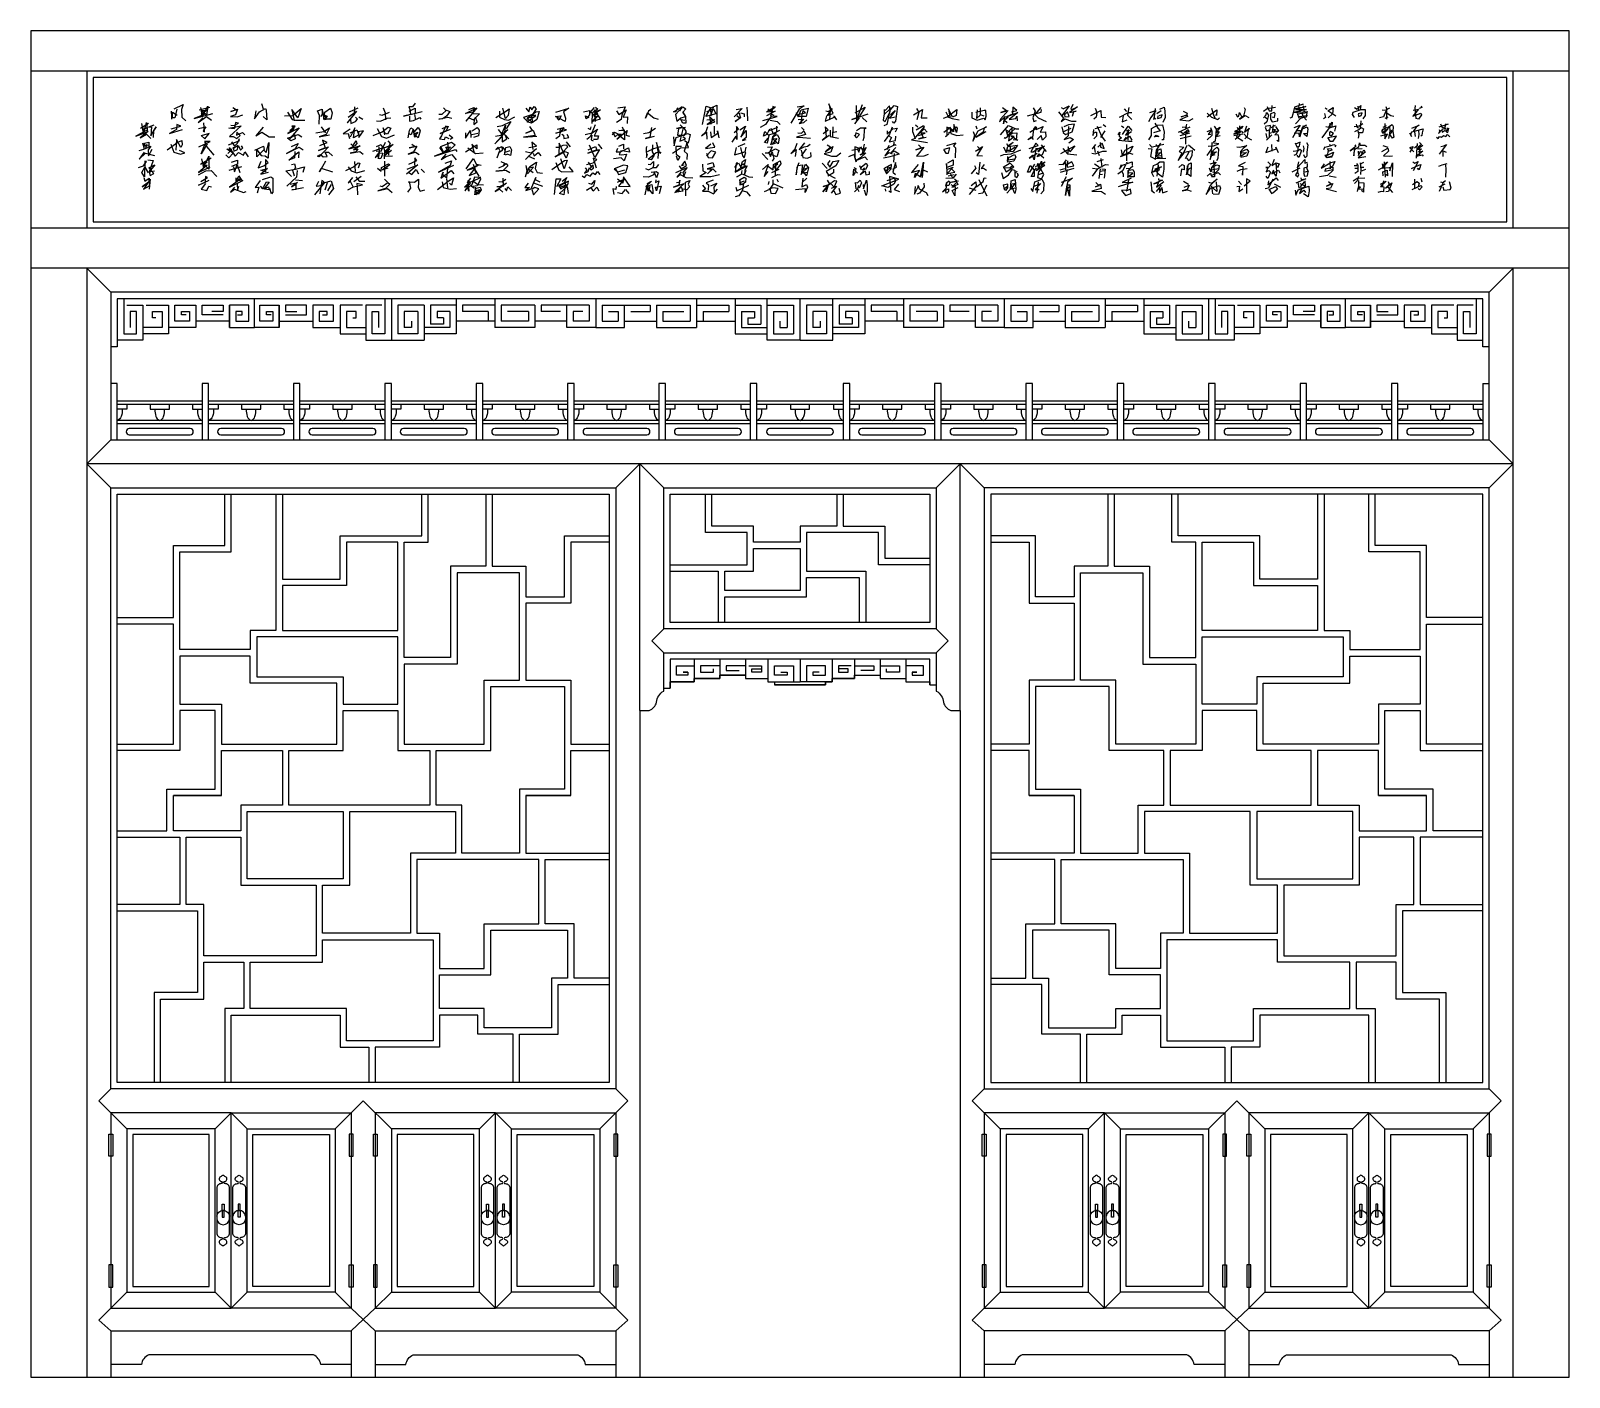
# Model space of a CAD drawing. Extents: x 1185 to 5185, y 570 to 4070.
import ezdxf

# ---------------------------------------------------------------- set-up
doc = ezdxf.new("R2010")
doc.units = 0
doc.header["$MEASUREMENT"] = 0
for name, color, linetype in [('2', 2, 'CONTINUOUS'), ('3', 3, 'CONTINUOUS'), ('4', 4, 'CONTINUOUS'), ('7', 7, 'CONTINUOUS')]:
    doc.layers.add(name, color=color, linetype=linetype)

msp = doc.modelspace()

# ---------------------------------------------------------------- linework, layer by layer
at = {"layer": '2'}
msp.add_line((1185.2, 570.1), (5184.8, 570.1), dxfattribs=at)
at = {"layer": '3'}
for p, q in [((2122.6, 3374), (2122.6, 3265.7)), ((2291.3, 3374), (2291.3, 3282.4)), ((2391.3, 3374), (2391.3, 3299)), ((2653.8, 3374), (2653.8, 3299)), ((2916.3, 3374), (2916.3, 3299)), ((3016.3, 3374), (3016.3, 3282.4)), ((3353.7, 3374), (3353.7, 3282.4)), ((3453.7, 3374), (3453.7, 3299)), ((3716.2, 3374), (3716.2, 3299)), ((3978.7, 3374), (3978.7, 3299)), ((4078.7, 3374), (4078.7, 3282.4)), ((4247.4, 3374), (4247.4, 3265.7)), ((1560.1, 3315.7), (1560.1, 3357.3)), ((1560.1, 3357.3), (1614.3, 3357.3)), ((1576.8, 3332.3), (1576.8, 3340.7)), ((1576.8, 3340.7), (1597.6, 3340.7)), ((1589.3, 3332.3), (1576.8, 3332.3)), ((1597.6, 3340.7), (1597.6, 3315.7)), ((1614.3, 3357.3), (1614.3, 3299)), ((1918.4, 3357.3), (1918.4, 3299)), ((1972.6, 3357.3), (1918.4, 3357.3)), ((1955.9, 3340.7), (1935.1, 3340.7)), ((1935.1, 3340.7), (1935.1, 3315.7)), ((1943.4, 3332.3), (1955.9, 3332.3)), ((1955.9, 3332.3), (1955.9, 3340.7)), ((1972.6, 3315.7), (1972.6, 3357.3)), ((2208, 3357.3), (2139.2, 3357.3)), ((2139.2, 3357.3), (2139.2, 3282.4)), ((2155.9, 3340.7), (2155.9, 3299)), ((2191.3, 3340.7), (2155.9, 3340.7)), ((2191.3, 3340.7), (2191.3, 3282.4)), ((2208, 3357.3), (2208, 3265.7)), ((2224.7, 3357.3), (2224.7, 3307.3)), ((2291.3, 3357.3), (2224.7, 3357.3)), ((2274.7, 3340.7), (2241.3, 3340.7)), ((2241.3, 3340.7), (2241.3, 3324)), ((2258, 3324), (2241.3, 3324)), ((2258, 3324), (2258, 3307.3)), ((2274.7, 3340.7), (2274.7, 3299)), ((2308, 3357.3), (2308, 3340.7)), ((2391.3, 3357.3), (2308, 3357.3)), ((2374.6, 3340.7), (2308, 3340.7)), ((2374.6, 3340.7), (2374.6, 3315.7)), ((2495.5, 3357.3), (2408, 3357.3)), ((2408, 3357.3), (2408, 3315.7)), ((2478.8, 3340.7), (2424.6, 3340.7)), ((2478.8, 3340.7), (2478.8, 3315.7)), ((2495.5, 3357.3), (2495.5, 3299)), ((2637.1, 3357.3), (2512.1, 3357.3)), ((2512.1, 3357.3), (2512.1, 3340.7)), ((2562.1, 3340.7), (2512.1, 3340.7)), ((2595.5, 3340.7), (2595.5, 3315.7)), ((2620.5, 3340.7), (2595.5, 3340.7)), ((2637.1, 3357.3), (2637.1, 3315.7)), ((2670.5, 3357.3), (2795.4, 3357.3)), ((2670.5, 3357.3), (2670.5, 3315.7)), ((2687.1, 3340.7), (2712.1, 3340.7)), ((2712.1, 3340.7), (2712.1, 3315.7)), ((2745.5, 3340.7), (2795.4, 3340.7)), ((2795.4, 3357.3), (2795.4, 3340.7)), ((2812.1, 3357.3), (2899.6, 3357.3)), ((2812.1, 3357.3), (2812.1, 3299)), ((2828.8, 3340.7), (2882.9, 3340.7)), ((2828.8, 3340.7), (2828.8, 3315.7)), ((2899.6, 3357.3), (2899.6, 3315.7)), ((2916.3, 3357.3), (2999.6, 3357.3)), ((2932.9, 3340.7), (2999.6, 3340.7)), ((2932.9, 3340.7), (2932.9, 3315.7)), ((2999.6, 3357.3), (2999.6, 3340.7)), ((3016.3, 3357.3), (3082.9, 3357.3)), ((3032.9, 3340.7), (3032.9, 3299)), ((3032.9, 3340.7), (3066.3, 3340.7)), ((3049.6, 3324), (3049.6, 3307.3)), ((3049.6, 3324), (3066.3, 3324)), ((3066.3, 3340.7), (3066.3, 3324)), ((3082.9, 3357.3), (3082.9, 3307.3)), ((3099.6, 3357.3), (3168.3, 3357.3)), ((3116.3, 3340.7), (3116.3, 3282.4)), ((3116.3, 3340.7), (3151.7, 3340.7)), ((3151.7, 3340.7), (3151.7, 3299)), ((3168.3, 3357.3), (3168.3, 3282.4)), ((3201.7, 3357.3), (3201.7, 3282.4)), ((3270.4, 3357.3), (3201.7, 3357.3)), ((3218.3, 3340.7), (3218.3, 3299)), ((3253.7, 3340.7), (3218.3, 3340.7)), ((3253.7, 3340.7), (3253.7, 3282.4)), ((3353.7, 3357.3), (3287.1, 3357.3)), ((3287.1, 3357.3), (3287.1, 3307.3)), ((3337.1, 3340.7), (3303.7, 3340.7)), ((3303.7, 3340.7), (3303.7, 3324)), ((3320.4, 3324), (3303.7, 3324)), ((3320.4, 3324), (3320.4, 3307.3)), ((3337.1, 3340.7), (3337.1, 3299)), ((3453.7, 3357.3), (3370.4, 3357.3)), ((3370.4, 3357.3), (3370.4, 3340.7)), ((3437.1, 3340.7), (3370.4, 3340.7)), ((3437.1, 3340.7), (3437.1, 3315.7)), ((3557.9, 3357.3), (3470.4, 3357.3)), ((3470.4, 3357.3), (3470.4, 3315.7)), ((3541.2, 3340.7), (3487.1, 3340.7)), ((3541.2, 3340.7), (3541.2, 3315.7)), ((3557.9, 3357.3), (3557.9, 3299)), ((3699.5, 3357.3), (3574.6, 3357.3)), ((3574.6, 3357.3), (3574.6, 3340.7)), ((3624.5, 3340.7), (3574.6, 3340.7)), ((3682.9, 3340.7), (3657.9, 3340.7)), ((3657.9, 3340.7), (3657.9, 3315.7)), ((3699.5, 3357.3), (3699.5, 3315.7)), ((3732.9, 3357.3), (3857.9, 3357.3)), ((3732.9, 3357.3), (3732.9, 3315.7)), ((3749.5, 3340.7), (3774.5, 3340.7)), ((3774.5, 3340.7), (3774.5, 3315.7)), ((3807.9, 3340.7), (3857.9, 3340.7)), ((3857.9, 3357.3), (3857.9, 3340.7)), ((3874.5, 3357.3), (3874.5, 3299)), ((3874.5, 3357.3), (3962, 3357.3)), ((3891.2, 3340.7), (3891.2, 3315.7)), ((3891.2, 3340.7), (3945.4, 3340.7)), ((3962, 3357.3), (3962, 3315.7)), ((3978.7, 3357.3), (4062, 3357.3)), ((3995.4, 3340.7), (4062, 3340.7)), ((3995.4, 3340.7), (3995.4, 3315.7)), ((4062, 3357.3), (4062, 3340.7)), ((4078.7, 3357.3), (4145.3, 3357.3)), ((4095.3, 3340.7), (4095.3, 3299)), ((4095.3, 3340.7), (4128.7, 3340.7)), ((4112, 3324), (4112, 3307.3)), ((4112, 3324), (4128.7, 3324)), ((4128.7, 3340.7), (4128.7, 3324)), ((4145.3, 3357.3), (4145.3, 3307.3)), ((4162, 3357.3), (4230.8, 3357.3)), ((4162, 3357.3), (4162, 3265.7)), ((4178.7, 3340.7), (4214.1, 3340.7)), ((4178.7, 3340.7), (4178.7, 3282.4)), ((4214.1, 3340.7), (4214.1, 3299)), ((4230.8, 3357.3), (4230.8, 3282.4)), ((4397.4, 3357.3), (4451.6, 3357.3)), ((4397.4, 3315.7), (4397.4, 3357.3)), ((4414.1, 3340.7), (4434.9, 3340.7)), ((4414.1, 3332.3), (4414.1, 3340.7)), ((4426.6, 3332.3), (4414.1, 3332.3)), ((4434.9, 3340.7), (4434.9, 3315.7)), ((4451.6, 3357.3), (4451.6, 3299)), ((4755.7, 3357.3), (4755.7, 3299)), ((4809.9, 3357.3), (4755.7, 3357.3)), ((4772.4, 3340.7), (4772.4, 3315.7)), ((4793.2, 3340.7), (4772.4, 3340.7)), ((4780.7, 3332.3), (4793.2, 3332.3)), ((4793.2, 3332.3), (4793.2, 3340.7)), ((4809.9, 3315.7), (4809.9, 3357.3)), ((1614.3, 3299), (1543.5, 3299)), ((1597.6, 3315.7), (1560.1, 3315.7)), ((1701.8, 3315.7), (1614.3, 3315.7)), ((1830.9, 3315.7), (1918.4, 3315.7)), ((1918.4, 3299), (1989.3, 3299)), ((1935.1, 3315.7), (1972.6, 3315.7)), ((2191.3, 3282.4), (2139.2, 3282.4)), ((2174.7, 3299), (2155.9, 3299)), ((2174.7, 3315.7), (2174.7, 3299)), ((2274.7, 3299), (2208, 3299)), ((2258, 3307.3), (2224.7, 3307.3)), ((2391.3, 3315.7), (2291.3, 3315.7)), ((2495.5, 3299), (2391.3, 3299)), ((2478.8, 3315.7), (2408, 3315.7)), ((2578.8, 3315.7), (2495.5, 3315.7)), ((2728.8, 3315.7), (2812.1, 3315.7)), ((2812.1, 3299), (2916.3, 3299)), ((2828.8, 3315.7), (2899.6, 3315.7)), ((2916.3, 3315.7), (3016.3, 3315.7)), ((3032.9, 3299), (3099.6, 3299)), ((3049.6, 3307.3), (3082.9, 3307.3)), ((3116.3, 3282.4), (3168.3, 3282.4)), ((3132.9, 3315.7), (3132.9, 3299)), ((3132.9, 3299), (3151.7, 3299)), ((3253.7, 3282.4), (3201.7, 3282.4)), ((3237.1, 3299), (3218.3, 3299)), ((3237.1, 3315.7), (3237.1, 3299)), ((3337.1, 3299), (3270.4, 3299)), ((3320.4, 3307.3), (3287.1, 3307.3)), ((3453.7, 3315.7), (3353.7, 3315.7)), ((3557.9, 3299), (3453.7, 3299)), ((3541.2, 3315.7), (3470.4, 3315.7)), ((3641.2, 3315.7), (3557.9, 3315.7)), ((3791.2, 3315.7), (3874.5, 3315.7)), ((3874.5, 3299), (3978.7, 3299)), ((3891.2, 3315.7), (3962, 3315.7)), ((3978.7, 3315.7), (4078.7, 3315.7)), ((4095.3, 3299), (4162, 3299)), ((4112, 3307.3), (4145.3, 3307.3)), ((4178.7, 3282.4), (4230.8, 3282.4)), ((4195.3, 3315.7), (4195.3, 3299)), ((4195.3, 3299), (4214.1, 3299)), ((4451.6, 3299), (4380.7, 3299)), ((4434.9, 3315.7), (4397.4, 3315.7)), ((4539.1, 3315.7), (4451.6, 3315.7)), ((4668.2, 3315.7), (4755.7, 3315.7)), ((4755.7, 3299), (4826.5, 3299)), ((4772.4, 3315.7), (4809.9, 3315.7)), ((1631, 3099), (1410.1, 3099)), ((1868.4, 3099), (1647.6, 3099)), ((2105.9, 3099), (1885.1, 3099)), ((2343.4, 3099), (2122.6, 3099)), ((2580.9, 3099), (2360.1, 3099)), ((2818.4, 3099), (2597.5, 3099)), ((3055.8, 3099), (2835, 3099)), ((3297.5, 3099), (3072.5, 3099)), ((3535, 3099), (3314.2, 3099)), ((3772.5, 3099), (3551.6, 3099)), ((4009.9, 3099), (3789.1, 3099)), ((4247.4, 3099), (4026.6, 3099)), ((4484.9, 3099), (4264.1, 3099)), ((4722.4, 3099), (4501.6, 3099)), ((4959.9, 3099), (4739, 3099)), ((1631, 3057.4), (1410.1, 3057.4)), ((1631, 3049), (1410.1, 3049)), ((1868.4, 3057.4), (1647.6, 3057.4)), ((1868.4, 3049), (1647.6, 3049)), ((2105.9, 3057.4), (1885.1, 3057.4)), ((2105.9, 3049), (1885.1, 3049)), ((2343.4, 3057.4), (2122.6, 3057.4)), ((2343.4, 3049), (2122.6, 3049)), ((2580.9, 3057.4), (2360.1, 3057.4)), ((2580.9, 3049), (2360.1, 3049)), ((2818.4, 3057.4), (2597.5, 3057.4)), ((2818.4, 3049), (2597.5, 3049)), ((3055.8, 3057.4), (2835, 3057.4)), ((3055.8, 3049), (2835, 3049)), ((3297.5, 3057.4), (3072.5, 3057.4)), ((3297.5, 3049), (3072.5, 3049)), ((3535, 3057.4), (3314.2, 3057.4)), ((3535, 3049), (3314.2, 3049)), ((3772.5, 3057.4), (3551.6, 3057.4)), ((3772.5, 3049), (3551.6, 3049)), ((4009.9, 3057.4), (3789.1, 3057.4)), ((4009.9, 3049), (3789.1, 3049)), ((4247.4, 3057.4), (4026.6, 3057.4)), ((4247.4, 3049), (4026.6, 3049)), ((4484.9, 3057.4), (4264.1, 3057.4)), ((4484.9, 3049), (4264.1, 3049)), ((4722.4, 3057.4), (4501.6, 3057.4)), ((4722.4, 3049), (4501.6, 3049)), ((4959.9, 3057.4), (4739, 3057.4)), ((4959.9, 3049), (4739, 3049)), ((2910, 2378.3), (2847.5, 2378.3)), ((2976.7, 2386.6), (2910, 2386.6)), ((3043.3, 2394.9), (2976.7, 2394.9)), ((3251.7, 2369.9), (3118.3, 2369.9)), ((3326.7, 2394.9), (3393.3, 2394.9)), ((3393.3, 2386.6), (3460, 2386.6)), ((3460, 2378.3), (3522.5, 2378.3))]:
    msp.add_line(p, q, dxfattribs=at)
for points in [[(1347.6, 3573.8), (5022.4, 3573.8), (5022.4, 3948.8), (1347.6, 3948.8)], [(1410.1, 1336.7), (1410.1, 2865.7), (2689.2, 2865.7), (2689.2, 1336.7)], [(3522.5, 2865.7), (3522.5, 2532.4), (2847.5, 2532.4), (2847.5, 2865.7)], [(4959.9, 1336.7), (4959.9, 2865.7), (3680.8, 2865.7), (3680.8, 1336.7)], [(1388.4, 1202.1), (1398.6, 1202.1), (1398.6, 1144.8), (1388.4, 1144.8)], [(1435.1, 1215.8), (1435.1, 790.9), (1664.3, 790.9), (1664.3, 1215.8)], [(1450.1, 1200.8), (1450.1, 805.9), (1649.3, 805.9), (1649.3, 1200.8)], [(1976.8, 1215.8), (1976.8, 790.9), (1747.6, 790.9), (1747.6, 1215.8)], [(1961.8, 1200.8), (1961.8, 805.9), (1762.6, 805.9), (1762.6, 1200.8)], [(2023.5, 1202.1), (2013.3, 1202.1), (2013.3, 1144.8), (2023.5, 1144.8)], [(2075.8, 1202.1), (2086, 1202.1), (2086, 1144.8), (2075.8, 1144.8)], [(2122.6, 1215.8), (2122.6, 790.9), (2351.7, 790.9), (2351.7, 1215.8)], [(2137.6, 1200.8), (2137.6, 805.9), (2336.7, 805.9), (2336.7, 1200.8)], [(2664.2, 1215.8), (2664.2, 790.9), (2435.1, 790.9), (2435.1, 1215.8)], [(2649.2, 1200.8), (2649.2, 805.9), (2450.1, 805.9), (2450.1, 1200.8)], [(2711, 1202.1), (2700.8, 1202.1), (2700.8, 1144.8), (2711, 1144.8)], [(3659, 1202.1), (3669.2, 1202.1), (3669.2, 1144.8), (3659, 1144.8)], [(3705.8, 1215.8), (3705.8, 790.9), (3934.9, 790.9), (3934.9, 1215.8)], [(3720.8, 1200.8), (3720.8, 805.9), (3919.9, 805.9), (3919.9, 1200.8)], [(4247.4, 1215.8), (4247.4, 790.9), (4018.3, 790.9), (4018.3, 1215.8)], [(4232.4, 1200.8), (4232.4, 805.9), (4033.3, 805.9), (4033.3, 1200.8)], [(4294.2, 1202.1), (4284, 1202.1), (4284, 1144.8), (4294.2, 1144.8)], [(4346.5, 1202.1), (4356.7, 1202.1), (4356.7, 1144.8), (4346.5, 1144.8)], [(4393.2, 1215.8), (4393.2, 790.9), (4622.4, 790.9), (4622.4, 1215.8)], [(4408.2, 1200.8), (4408.2, 805.9), (4607.4, 805.9), (4607.4, 1200.8)], [(4934.9, 1215.8), (4934.9, 790.9), (4705.7, 790.9), (4705.7, 1215.8)], [(4919.9, 1200.8), (4919.9, 805.9), (4720.7, 805.9), (4720.7, 1200.8)], [(4981.6, 1202.1), (4971.4, 1202.1), (4971.4, 1144.8), (4981.6, 1144.8)], [(1682.4, 1020.2), (1687.8, 1020.2), (1687.8, 1003.4), (1682.4, 1003.4)], [(1682.4, 986.5), (1687.8, 986.5), (1687.8, 1003.4), (1682.4, 1003.4)], [(1729.5, 1020.2), (1724.1, 1020.2), (1724.1, 1003.4), (1729.5, 1003.4)], [(1729.5, 986.5), (1724.1, 986.5), (1724.1, 1003.4), (1729.5, 1003.4)], [(2369.8, 1020.2), (2375.3, 1020.2), (2375.3, 1003.4), (2369.8, 1003.4)], [(2369.8, 986.5), (2375.3, 986.5), (2375.3, 1003.4), (2369.8, 1003.4)], [(2416.9, 1020.2), (2411.5, 1020.2), (2411.5, 1003.4), (2416.9, 1003.4)], [(2416.9, 986.5), (2411.5, 986.5), (2411.5, 1003.4), (2416.9, 1003.4)], [(3953.1, 1020.2), (3958.5, 1020.2), (3958.5, 1003.4), (3953.1, 1003.4)], [(3953.1, 986.5), (3958.5, 986.5), (3958.5, 1003.4), (3953.1, 1003.4)], [(4000.2, 1020.2), (3994.7, 1020.2), (3994.7, 1003.4), (4000.2, 1003.4)], [(4000.2, 986.5), (3994.7, 986.5), (3994.7, 1003.4), (4000.2, 1003.4)], [(4640.5, 1020.2), (4645.9, 1020.2), (4645.9, 1003.4), (4640.5, 1003.4)], [(4640.5, 986.5), (4645.9, 986.5), (4645.9, 1003.4), (4640.5, 1003.4)], [(4687.6, 1020.2), (4682.2, 1020.2), (4682.2, 1003.4), (4687.6, 1003.4)], [(4687.6, 986.5), (4682.2, 986.5), (4682.2, 1003.4), (4687.6, 1003.4)], [(1388.4, 804.6), (1398.6, 804.6), (1398.6, 861.9), (1388.4, 861.9)], [(2023.5, 804.6), (2013.3, 804.6), (2013.3, 861.9), (2023.5, 861.9)], [(2075.8, 804.6), (2086, 804.6), (2086, 861.9), (2075.8, 861.9)], [(2711, 804.6), (2700.8, 804.6), (2700.8, 861.9), (2711, 861.9)], [(3659, 804.6), (3669.2, 804.6), (3669.2, 861.9), (3659, 861.9)], [(4294.2, 804.6), (4284, 804.6), (4284, 861.9), (4294.2, 861.9)], [(4346.5, 804.6), (4356.7, 804.6), (4356.7, 861.9), (4346.5, 861.9)], [(4981.6, 804.6), (4971.4, 804.6), (4971.4, 861.9), (4981.6, 861.9)]]:
    msp.add_lwpolyline(points, close=True, dxfattribs=at)
for points in [[(1785.1, 3881), (1789.6, 3867.5)], [(2184.4, 3881.9), (2177.2, 3872.9), (2168.2, 3872.9), (2170.9, 3865.7), (2172.7, 3853.1), (2153.8, 3848.6), (2202.5, 3860.3)], [(3252.5, 3862.1), (3258.8, 3860.3), (3268.7, 3868.4), (3255.2, 3850.4), (3271.4, 3855.8), (3259.7, 3880.1), (3263.3, 3864.8), (3261.5, 3838.7)], [(4482.8, 3881.8), (4482.8, 3877.3), (4492.7, 3880), (4471, 3871.9), (4466.5, 3853.9), (4463.8, 3844.9), (4458.4, 3843.1)], [(1549.9, 3861.2), (1550.8, 3847.7), (1550.8, 3840.5)], [(1565.2, 3866.6), (1559.8, 3844.1), (1553.5, 3844.1), (1553.5, 3858.5), (1566.1, 3851.3)], [(1558, 3867.5), (1581.5, 3879.2), (1577, 3865.7), (1577.9, 3845.9), (1588.7, 3836)], [(1626.5, 3871.1), (1631, 3846.8), (1645.4, 3874.7), (1641.8, 3851.3), (1629.2, 3863), (1641.8, 3863), (1628.3, 3854), (1640, 3854.9), (1610.3, 3842.3), (1658.1, 3855.8)], [(1632.8, 3844.1), (1620.2, 3832.4), (1641.8, 3847.7), (1655.4, 3837.8)], [(1622.9, 3864.8), (1650.8, 3872)], [(1710.3, 3871.1), (1720.2, 3864.8), (1704.9, 3860.3), (1722.9, 3866.6), (1717.5, 3852.2), (1704, 3847.7), (1722, 3846.8), (1736.4, 3852.2)], [(1770.7, 3862.1), (1767.1, 3841.4), (1779.7, 3859.4), (1795, 3868.4), (1796.8, 3863.9), (1798.6, 3838.7), (1789.6, 3847.7)], [(1844.6, 3849.5), (1866.2, 3850.4), (1887.8, 3868.4), (1879.7, 3844.1), (1863.5, 3865.7), (1869.8, 3836)], [(1852.7, 3858.5), (1864.4, 3839.6), (1873.4, 3837.8), (1897.7, 3837.8)], [(1934.7, 3827.9), (1935.6, 3850.4), (1930.2, 3862.1), (1942.8, 3866.6), (1942.8, 3853.1), (1938.3, 3847.7)], [(1943.7, 3862.1), (1947.3, 3839.6), (1950, 3858.5), (1964.4, 3869.3), (1968.9, 3856.7), (1965.3, 3840.5), (1953.6, 3840.5), (1950, 3851.3), (1955.4, 3848.6), (1949.1, 3839.6), (1960.8, 3842.3)], [(2010.4, 3845.9), (2032, 3861.2), (2007.7, 3831.5), (2016.7, 3840.5), (2017.6, 3829.7), (2029.3, 3834.2), (2034.7, 3840.5), (2029.3, 3845.9)], [(2014, 3859.4), (2036.5, 3870.2)], [(2026.6, 3872.9), (2025.7, 3851.3)], [(2038.3, 3846.8), (2048.2, 3840.5)], [(2084.2, 3836), (2094.2, 3835.1), (2111.3, 3843.2), (2121.2, 3844.1)], [(2091.5, 3853.1), (2098.7, 3851.3), (2117.6, 3858.5)], [(2101.4, 3870.2), (2106.8, 3856.7), (2107.7, 3838.7)], [(2169.1, 3861.2), (2184.4, 3869.3), (2184.4, 3855.8)], [(2170, 3848.6), (2170, 3835.1), (2179.9, 3836.9), (2197, 3845), (2198.9, 3840.5)], [(2182.6, 3853.1), (2185.3, 3838.7)], [(2245.7, 3854), (2254.7, 3854), (2266.4, 3863.9), (2274.5, 3860.3), (2266.4, 3848.6), (2255.6, 3841.4), (2245.7, 3840.5), (2269.1, 3845.9), (2279.9, 3843.2)], [(2258.3, 3870.2), (2265.5, 3862.1)], [(2324.1, 3865.7), (2337.6, 3871.1), (2334.9, 3858.5), (2315.1, 3855.8), (2344.8, 3870.2), (2316, 3835.1), (2324.1, 3844.1), (2335.8, 3838.7), (2352, 3854.9), (2333.1, 3854)], [(2337.6, 3840.5), (2336.7, 3827), (2345.7, 3833.3), (2341.2, 3845.9)], [(2394.2, 3845), (2422.1, 3862.1), (2429.3, 3867.5), (2426.6, 3850.4), (2419.4, 3842.3), (2412.2, 3869.3)], [(2404.1, 3861.2), (2404.1, 3845.9), (2416.7, 3839.6), (2427.5, 3837.8), (2443.7, 3846.8)], [(2472.6, 3869.3), (2479.8, 3859.4), (2483.4, 3872.9), (2487.9, 3864.8), (2494.2, 3873.8), (2498.7, 3867.5), (2489.7, 3853.1), (2466.3, 3845), (2475.3, 3835.1), (2476.2, 3844.1), (2497.8, 3859.4), (2506.8, 3860.3), (2500.5, 3839.6), (2487, 3830.6), (2475.3, 3833.3), (2497.8, 3850.4), (2487, 3850.4), (2489.7, 3831.5), (2475.3, 3844.1), (2496.9, 3847.7)], [(2550.1, 3858.5), (2584.3, 3869.3), (2569.9, 3859.4), (2575.3, 3843.2), (2574.4, 3834.2), (2560, 3842.3), (2549.2, 3847.7), (2564.5, 3849.5), (2558.2, 3837.8), (2555.5, 3840.5), (2552.8, 3848.6)], [(2622.2, 3859.4), (2637.5, 3863), (2637.5, 3852.2), (2629.4, 3841.4), (2627.6, 3849.5), (2635.7, 3845)], [(2650.1, 3871.1), (2638.4, 3857.6), (2644.7, 3857.6), (2643.8, 3829.7)], [(2653.7, 3872), (2659.1, 3866.6), (2647.4, 3858.5), (2666.3, 3864.8), (2646.5, 3851.3), (2659.1, 3855.8), (2649.2, 3848.6), (2652.8, 3847.7), (2660.9, 3849.5), (2643.8, 3834.2), (2666.3, 3841.4), (2651, 3864.8), (2652.8, 3834.2)], [(2711.4, 3870.2), (2730.3, 3872.9), (2722.2, 3851.3), (2720.4, 3839.6), (2707.7, 3832.4)], [(2707.7, 3862.1), (2714.1, 3853.1), (2733, 3864.8), (2724.9, 3845.9), (2736.6, 3846.8), (2735.7, 3829.7)], [(2797, 3865.7), (2791.5, 3861.2), (2783.4, 3843.2), (2788.8, 3856.7), (2805.1, 3844.1), (2815.9, 3840.5)], [(2866.3, 3870.2), (2861.8, 3859.4), (2856.4, 3859.4), (2868.1, 3866.6), (2878.9, 3873.8), (2871.7, 3862.1), (2880.7, 3872.9), (2888, 3867.5), (2880.7, 3858.5)], [(2870.8, 3863), (2860.9, 3853.1), (2864.5, 3835.1), (2875.3, 3844.1), (2888, 3847.7), (2880.7, 3858.5), (2887.1, 3847.7), (2888, 3830.6), (2880.7, 3830.6), (2875.3, 3839.6), (2885.3, 3837.8)], [(2931.2, 3827), (2941.1, 3874.7), (2953.7, 3870.2), (2969.1, 3877.4), (2969.1, 3827.9)], [(2942.9, 3860.3), (2960, 3867.5), (2966.3, 3854.9), (2940.2, 3847.7), (2951.9, 3868.4), (2952.8, 3849.5), (2960, 3872)], [(2942.9, 3838.7), (2962.7, 3839.6), (2943.8, 3827), (2963.6, 3833.3), (2950.1, 3847.7), (2952.8, 3827.9)], [(3019.2, 3865.7), (3034.5, 3868.4), (3013.7, 3846.8), (3026.4, 3857.6), (3030, 3844.1), (3016.5, 3834.2), (3027.3, 3843.2), (3021, 3849.5)], [(3030, 3856.7), (3039.9, 3854.9), (3039.9, 3846.8)], [(3047.1, 3872), (3048, 3859.4), (3048.9, 3836)], [(3088.5, 3836.9), (3125.5, 3847.7), (3110.2, 3848.6), (3095.7, 3827), (3081.3, 3818.9)], [(3101.1, 3867.5), (3107.5, 3861.2), (3120.1, 3872.9), (3097.5, 3859.4), (3120.1, 3861.2), (3097.5, 3849.5)], [(3115.6, 3874.7), (3108.4, 3848.6)], [(3110.2, 3854.9), (3117.4, 3851.3)], [(3177.7, 3872.9), (3195.8, 3875.6), (3183.1, 3866.6), (3161.5, 3830.6)], [(3175, 3857.6), (3180.4, 3846.8), (3187.6, 3864.8), (3206.6, 3869.3), (3201.2, 3847.7), (3181.3, 3847.7), (3182.2, 3854), (3199.4, 3856.7), (3192.2, 3862.1), (3188.5, 3848.6), (3187.6, 3830.6)], [(3180.4, 3839.6), (3194.9, 3840.5), (3183.1, 3829.7), (3194.9, 3832.4), (3203, 3838.7)], [(3254.3, 3849.5), (3250.7, 3835.1), (3276, 3846.8), (3273.2, 3848.6), (3279.6, 3838.7)], [(3328.2, 3856.7), (3354.3, 3872), (3338.1, 3845.9), (3320.1, 3839.6), (3362.5, 3854.9)], [(3339, 3844.1), (3326.4, 3828.8)], [(3330.9, 3876.5), (3331.8, 3837.8), (3347.1, 3879.2)], [(3346.2, 3845), (3358.8, 3833.3)], [(3403.9, 3865.7), (3403.9, 3854.9), (3401.2, 3837.8), (3406.6, 3834.2), (3419.2, 3860.3), (3417.4, 3875.6), (3406.6, 3863)], [(3420.1, 3871.1), (3411.1, 3827), (3403, 3823.4)], [(3405.7, 3854.9), (3416.5, 3864.8)], [(3420.1, 3853.1), (3432.7, 3863), (3417.4, 3843.2), (3432.7, 3846.8)], [(3419.2, 3863.9), (3430, 3876.5), (3438.1, 3873.8), (3433.6, 3835.1), (3429.1, 3830.6), (3425.5, 3834.2)], [(3480.5, 3852.2), (3503.9, 3865.7), (3502.1, 3855.8), (3500.3, 3844.1), (3515.6, 3844.1)], [(3487.7, 3868.4), (3494, 3857.6), (3488.6, 3838.7)], [(3558.4, 3843.2), (3567.5, 3846.8), (3592.7, 3865.7), (3590.9, 3850.4), (3581.9, 3845.9), (3571.1, 3867.5), (3574.7, 3845.9)], [(3563.9, 3859.4), (3571.1, 3845.9), (3581, 3842.3), (3599, 3838.7)], [(3631.4, 3858.5), (3631.4, 3844.1), (3645.8, 3837.8), (3663, 3843.2), (3666.6, 3838.7), (3669.3, 3848.6), (3668.4, 3863), (3663.9, 3863), (3642.2, 3857.6)], [(3645.8, 3864.8), (3644, 3842.3), (3654, 3852.2), (3654, 3870.2)], [(3653.1, 3853.1), (3663, 3849.5)], [(3711.6, 3871.1), (3721.5, 3863), (3707.1, 3857.6), (3726, 3863), (3706.2, 3840.5), (3703.5, 3833.3), (3717, 3845.9), (3714.3, 3828.7), (3717.9, 3847.7), (3726, 3845.9), (3717, 3837.8), (3723.3, 3832.4)], [(3735, 3859.4), (3748.6, 3863), (3738.7, 3872), (3737.8, 3854), (3723.3, 3847.7), (3751.3, 3857.6), (3728.7, 3839.6), (3745.9, 3842.3), (3748.6, 3848.6), (3749.5, 3836)], [(3776.5, 3849.5), (3811.6, 3858.5), (3812.5, 3865.7)], [(3790.9, 3870.2), (3796.3, 3861.2), (3790, 3844.1), (3792.7, 3834.2), (3799.9, 3836.9)], [(3810.7, 3871.1), (3795.4, 3853.1), (3804.4, 3844.1), (3825.2, 3834.2)], [(3856.7, 3859.4), (3870.2, 3843.2), (3863.9, 3834.2), (3873.8, 3841.4), (3890.9, 3835.1), (3902.6, 3835.1)], [(3863.9, 3871.1), (3870.2, 3867.5)], [(3871.1, 3868.4), (3884.6, 3875.6), (3866.6, 3850.4), (3872, 3856.7), (3873.8, 3846.8), (3884.6, 3847.7), (3880.1, 3859.4), (3874.7, 3854)], [(3894.5, 3879.2), (3889.1, 3867.5), (3891.8, 3865.7), (3906.2, 3872.9), (3885.5, 3857.6), (3902.6, 3861.2), (3896.3, 3859.4), (3892.7, 3847.7)], [(3940.8, 3850.3), (3966.9, 3862.9), (3967.8, 3845.8), (3980.4, 3844.9)], [(3952.5, 3869.2), (3957, 3858.4), (3955.2, 3845.8), (3948.9, 3840.4)], [(4015.5, 3845.8), (4039, 3858.4), (4048, 3858.4)], [(4025.4, 3849.4), (4022.7, 3834.1), (4035.4, 3838.6)], [(4028.2, 3867.4), (4033.6, 3860.2)], [(4039.9, 3871), (4036.3, 3851.2), (4048, 3839.5)], [(4094.8, 3858.4), (4110.1, 3862.9), (4097.5, 3844.9), (4091.2, 3834.1)], [(4108.3, 3868.3), (4104.7, 3839.5), (4105.6, 3844.9), (4110.1, 3840.4)], [(4112.8, 3855.7), (4123.7, 3862.9)], [(4115.6, 3849.4), (4114.7, 3842.2), (4123.7, 3844.9), (4126.4, 3852.1), (4118.3, 3849.4)], [(4120.1, 3866.5), (4131.8, 3871.9), (4133.6, 3862), (4134.5, 3844.9), (4128.2, 3832.3)], [(4181.3, 3861.1), (4191.2, 3856.6), (4189.4, 3850.3), (4175.9, 3846.7), (4190.3, 3852.1), (4192.1, 3847.6), (4172.3, 3838.6), (4195.7, 3835.9), (4207.5, 3842.2)], [(4243.5, 3846.7), (4268.7, 3864.7), (4267.8, 3850.3), (4266, 3853)], [(4243.5, 3856.6), (4255.2, 3845.8), (4271.4, 3839.5), (4275.9, 3844)], [(4255.2, 3869.2), (4259.7, 3852.1), (4263.3, 3844)], [(4317.9, 3854.8), (4322.4, 3846.7), (4326, 3849.4), (4327.8, 3858.4), (4333.2, 3847.6)], [(4339.5, 3871), (4342.2, 3865.6), (4337.7, 3848.5), (4327.8, 3840.4), (4342.2, 3850.3), (4352.1, 3844.9)], [(4390, 3861.1), (4399.9, 3868.3), (4421.5, 3871.9)], [(4390, 3844), (4397.2, 3852.1), (4398.1, 3858.4), (4402.6, 3851.2), (4399, 3834.1), (4391.8, 3827.8)], [(4394.5, 3845.8), (4401.7, 3840.4)], [(4399.9, 3873.7), (4404.4, 3862), (4411.6, 3862), (4412.5, 3876.4)], [(4412.5, 3846.7), (4418.8, 3844.9), (4420.6, 3855.7), (4417.9, 3858.4), (4408, 3854.8), (4408, 3840.4), (4412.5, 3834.1), (4426.9, 3835.9), (4426.9, 3843.1)], [(4471, 3868.3), (4499.9, 3873.7), (4472.9, 3865.6), (4501.7, 3865.6), (4468.3, 3858.4), (4505.3, 3860.2)], [(4472.9, 3828.7), (4487.3, 3843.1), (4494.5, 3845.8), (4501.7, 3837.7)], [(4477.4, 3856.6), (4481.9, 3844), (4501.7, 3846.7), (4503.5, 3857.5), (4478.3, 3853.9)], [(4481, 3874.6), (4484.6, 3860.2)], [(4481.9, 3847.6), (4504.4, 3850.3)], [(4490, 3856.6), (4493.6, 3844.9)], [(4492.7, 3875.5), (4495.4, 3859.3)], [(4548.3, 3855.4), (4551.3, 3845.3), (4546.2, 3841.2)], [(4550.3, 3869.7), (4555.4, 3866.6)], [(4577.8, 3848.3), (4557.4, 3862.6), (4570.7, 3870.7), (4569.7, 3854.4), (4558.4, 3844.2)], [(4626.7, 3845.3), (4621.6, 3852.4), (4622.7, 3858.5), (4644.1, 3865.6), (4654.2, 3865.6), (4654.2, 3850.3), (4648.1, 3841.2)], [(4626.7, 3870.7), (4633.9, 3866.6), (4643, 3875.8), (4641, 3866.6)], [(4634.9, 3874.8), (4636.9, 3863.6)], [(4635.9, 3853.4), (4637.9, 3847.3), (4644.1, 3850.3), (4646.1, 3857.5), (4635.9, 3854.4)], [(4708.1, 3861.7), (4702, 3846.4), (4691.8, 3844.4)], [(4698.9, 3864.7), (4707.1, 3863.7), (4718.3, 3869.8)], [(4706.1, 3843.4), (4714.2, 3846.4)], [(4708.1, 3873.9), (4710.2, 3868.8), (4710.2, 3840.3)], [(4711.2, 3856.6), (4721.4, 3850.5), (4728.5, 3848.5)], [(4779.5, 3863.7), (4792.7, 3866.8), (4778.4, 3848.5), (4798.8, 3856.6), (4800.9, 3851.5), (4792.7, 3840.3), (4786.6, 3842.3), (4784.6, 3868.8), (4785.6, 3876)], [(4799.8, 3874.9), (4801.9, 3870.9), (4794.7, 3868.8)], [(1475.8, 3817.1), (1487.5, 3818.9), (1475.8, 3809.9), (1485.7, 3810.8), (1458.6, 3796.3), (1490.2, 3809), (1469.5, 3791.8), (1485.7, 3801.7), (1497.4, 3790)], [(1470.4, 3817.1), (1491.1, 3830.6)], [(1473.1, 3829.7), (1478.5, 3800.8), (1485.7, 3832.4), (1488.4, 3807.2)], [(1505.5, 3825.2), (1491.1, 3819.8), (1499.2, 3820.7), (1497.4, 3797.2), (1510.9, 3820.7), (1504.6, 3809.9), (1503.7, 3792.7)], [(1549.9, 3815.2), (1575.2, 3822.4), (1565.2, 3827), (1564.3, 3813.4), (1545.4, 3803.5), (1579.7, 3813.4)], [(1621.1, 3816.1), (1640, 3820.6), (1633.7, 3810.7), (1636.4, 3808), (1635.5, 3831.5)], [(1628.3, 3798.1), (1637.3, 3789.1), (1649, 3803.5), (1628.3, 3797.2)], [(1704.9, 3825.1), (1713.9, 3824.2), (1725.6, 3830.6), (1717.5, 3832.4), (1715.7, 3821.5), (1713.9, 3815.2), (1700.4, 3817), (1731.9, 3823.3), (1702.2, 3795.4), (1711.2, 3795.4), (1721.1, 3790), (1729.2, 3798.1), (1721.1, 3807.1), (1720.2, 3799), (1735.5, 3806.2), (1741.9, 3799.9)], [(1789.6, 3819.7), (1770.7, 3797.2), (1786, 3807.1), (1804.9, 3794.5), (1819.3, 3794.5)], [(1859, 3811.6), (1872.5, 3822.4), (1863.5, 3822.4), (1868.9, 3814.3), (1853.6, 3803.5), (1883.3, 3817.9), (1859, 3790), (1870.7, 3800.8), (1872.5, 3789.1), (1861.7, 3784.6), (1852.7, 3790.9), (1880.6, 3800.8), (1889.6, 3794.5)], [(1926.6, 3805.3), (1947.3, 3808.9), (1961.7, 3817.9), (1952.7, 3800.8), (1934.7, 3794.5), (1961.7, 3799.9)], [(1940.1, 3820.6), (1951.8, 3805.3)], [(2015.8, 3814.3), (1997.7, 3802.6), (2010.4, 3803.5), (2014, 3790)], [(2015.8, 3805.3), (2032.9, 3812.5), (2038.3, 3799.9), (2023.9, 3791.8), (2027.5, 3817.9), (2015.8, 3793.6)], [(2037.4, 3807.1), (2038.3, 3792.7), (2050, 3810.7), (2036.5, 3808)], [(2075.2, 3798.1), (2098.7, 3808), (2114, 3819.7), (2121.2, 3817), (2112.2, 3801.7), (2105.9, 3804.4), (2101.4, 3817.9), (2105, 3799.9)], [(2086, 3816.1), (2096.9, 3795.4), (2110.4, 3790.9), (2131.1, 3799.9)], [(2166.2, 3791.8), (2169.8, 3811.6), (2173.4, 3817.9), (2178.9, 3814.3), (2174.3, 3799.9), (2168.9, 3802.6)], [(2182.5, 3796.3), (2179.8, 3812.5), (2181.6, 3807.1), (2192.4, 3818.8), (2197.8, 3810.7), (2192.4, 3791.8), (2181.6, 3802.6), (2191.5, 3807.1), (2181.6, 3794.5), (2187, 3795.4)], [(2264.6, 3823.4), (2252.9, 3797.3), (2247.5, 3789.2), (2261, 3787.4), (2263.7, 3794.6), (2271.8, 3790.1)], [(2254.7, 3816.2), (2270, 3822.5), (2265.5, 3809.9), (2249.3, 3803.6), (2276.3, 3814.4)], [(2272.7, 3800), (2282.6, 3791.9), (2275.4, 3787.4)], [(2315.1, 3805.4), (2315.1, 3791), (2328.6, 3810.8), (2329.5, 3792.8)], [(2332.2, 3800.9), (2347.5, 3804.5)], [(2333.1, 3809.9), (2345.7, 3818.9), (2351.1, 3811.7), (2349.3, 3797.3), (2335.8, 3792.8)], [(2393.3, 3796.4), (2406.8, 3799.1), (2425.7, 3813.5), (2391.5, 3776.5), (2410.4, 3795.5), (2410.4, 3782), (2423, 3789.2), (2418.5, 3800), (2428.4, 3789.2)], [(2397.8, 3821.6), (2411.3, 3824.3), (2432.9, 3834.2), (2421.2, 3815.3)], [(2400.5, 3813.5), (2409.5, 3801.8), (2419.4, 3825.2), (2415.8, 3800.9)], [(2481.6, 3821.6), (2488.8, 3810.8), (2472.6, 3804.5), (2491.5, 3811.7), (2496.9, 3798.2), (2466.3, 3793.7), (2500.5, 3796.4)], [(2553.7, 3814.4), (2570.8, 3818.9), (2561.8, 3806.3), (2550.1, 3804.5), (2578, 3812.6), (2561.8, 3816.2), (2560, 3796.4), (2550.1, 3789.2)], [(2565.4, 3801.8), (2569.9, 3799.1), (2570.8, 3790.1), (2584.3, 3792.8), (2579.8, 3800.9)], [(2626.7, 3800.9), (2644.7, 3805.4), (2658.2, 3814.4), (2650.1, 3797.3), (2660.9, 3797.3), (2658.2, 3787.4), (2648.3, 3787.4)], [(2652.8, 3826.1), (2639.3, 3794.6), (2631.2, 3787.4)], [(2633, 3817.1), (2640.2, 3813.5), (2642, 3820.7)], [(2697.8, 3808.1), (2704.1, 3794.6), (2712.3, 3801.8), (2703.2, 3806.3), (2696.9, 3800)], [(2723.1, 3820.7), (2726.7, 3809.9), (2714.1, 3810.8), (2727.6, 3812.6), (2728.5, 3786.5), (2709.6, 3801.8), (2721.3, 3801.8), (2708.7, 3788.3), (2735.7, 3810.8), (2732.1, 3799.1), (2742, 3796.4)], [(2778, 3803.6), (2792.4, 3806.3), (2809.6, 3817.1)], [(2798.8, 3818.9), (2794.2, 3793.7), (2783.4, 3790.1), (2806.9, 3796.4)], [(2856.4, 3794.6), (2858.2, 3771.1), (2862.7, 3792.8), (2892.5, 3803.6), (2899.7, 3800.9), (2894.3, 3778.4), (2884.4, 3784.7)], [(2873.5, 3826.1), (2879.8, 3819.8), (2863.6, 3816.2), (2887.1, 3819.8)], [(2869, 3815.3), (2866.3, 3799.1), (2884.4, 3799.1), (2889.8, 3808.1), (2883.5, 3818)], [(2881.6, 3818), (2872.6, 3783.8), (2887.1, 3789.2), (2880.7, 3794.6)], [(2944.7, 3820.7), (2940.2, 3808.1), (2928.5, 3797.3), (2942, 3807.2), (2942.9, 3788.3)], [(2951.9, 3808.1), (2953.7, 3792.8), (2971.8, 3804.5), (2970.9, 3809.9), (2973.6, 3791.9)], [(2961.8, 3822.5), (2961.8, 3801.8)], [(3013.7, 3806.3), (3025.5, 3815.3), (3020.1, 3821.6), (3021, 3788.2), (3018.3, 3796.3), (3007.4, 3781)], [(3028.2, 3812.6), (3043.5, 3822.5), (3030.9, 3793.6), (3045.3, 3810.8), (3045.3, 3792.7), (3035.4, 3785.5), (3045.3, 3788.2)], [(3105.7, 3814.4), (3098.4, 3800.8), (3090.3, 3796.3), (3093.9, 3809), (3103.9, 3798.1), (3099.3, 3778.3), (3093, 3780.1), (3102.1, 3790.9)], [(3103, 3809.9), (3127.3, 3819.8)], [(3103.9, 3799.9), (3115.6, 3803.5), (3132.7, 3811.7)], [(3107.5, 3837.8), (3125.5, 3834.2), (3133.6, 3827)], [(3109.3, 3817.1), (3115.6, 3802.6), (3124.6, 3808.1), (3124.6, 3822.5)], [(3122.8, 3804.4), (3113.8, 3794.5), (3109.3, 3773.8), (3116.5, 3795.4), (3125.5, 3800.8), (3130.9, 3790.9), (3128.2, 3776.5), (3114.7, 3789.1), (3124.6, 3790), (3112.9, 3775.6), (3124.6, 3780.1)], [(3179.5, 3805.4), (3188.5, 3804.4), (3194.9, 3809.9), (3199.4, 3800.8), (3175.9, 3793.6), (3192.2, 3792.7), (3212, 3790.9)], [(3188.5, 3818.9), (3195.8, 3811.7)], [(3245.3, 3803.5), (3257.9, 3812.6), (3250.7, 3820.7), (3253.4, 3795.4), (3242.6, 3786.4), (3260.6, 3799)], [(3263.3, 3811.7), (3263.3, 3795.4), (3285, 3790.9)], [(3270.5, 3820.7), (3269.6, 3795.4)], [(3272.3, 3807.2), (3280.5, 3809)], [(3325.5, 3799), (3331.8, 3791.8), (3339.9, 3800.8), (3330, 3805.4), (3328.2, 3796.3)], [(3331.8, 3810.8), (3342.6, 3818), (3357, 3818), (3351.6, 3813.5), (3350.7, 3792.7), (3348, 3784.6)], [(3424.6, 3819.8), (3417.4, 3801.7), (3403.9, 3782.8)], [(3412, 3809.9), (3412, 3801.7), (3426.4, 3815.3), (3437.2, 3817.1), (3432.7, 3807.2)], [(3477.8, 3819.8), (3477.8, 3809), (3484.1, 3790), (3475.1, 3787.3), (3516.5, 3780.1)], [(3485, 3826.1), (3491.3, 3820.7)], [(3486.8, 3812.6), (3505.7, 3824.3), (3507.5, 3820.7), (3485, 3793.6), (3507.5, 3815.3), (3515.6, 3807.2)], [(3493.1, 3798.1), (3510.2, 3804.4), (3500.3, 3805.4), (3504.8, 3792.7), (3493.1, 3789.1), (3512.9, 3793.6)], [(3559.3, 3807.1), (3572.9, 3817), (3566.6, 3819.7), (3566.6, 3797.2), (3562.9, 3794.5), (3572.9, 3803.5)], [(3571.1, 3804.4), (3590.9, 3820.6), (3593.6, 3817), (3591.8, 3806.2), (3584.6, 3826.9), (3583.7, 3808), (3574.7, 3819.7), (3577.4, 3803.5), (3592.7, 3798.1), (3608.9, 3799.9)], [(3635, 3808.9), (3638.6, 3799), (3634.1, 3783.7), (3648.5, 3810.7), (3670.2, 3820.6), (3663, 3816.1), (3662.1, 3808), (3643.1, 3793.6), (3669.3, 3808.9)], [(3642.2, 3823.3), (3644.9, 3815.2)], [(3706.2, 3799.9), (3726.9, 3824.2), (3745.9, 3815.2), (3754, 3815.2)], [(3716.1, 3792.7), (3718.8, 3790.9), (3736.8, 3804.4), (3748.6, 3805.3), (3746.8, 3786.4), (3739.6, 3787.3)], [(3717, 3814.3), (3736.8, 3804.4), (3736.8, 3817.9), (3722.4, 3803.5)], [(3719.7, 3813.4), (3724.2, 3798.1), (3744.1, 3816.1)], [(3730.5, 3808), (3726.9, 3784.6), (3741.4, 3795.4), (3733.2, 3797.2), (3751.3, 3786.4)], [(3782.8, 3807.1), (3800.8, 3817.9), (3796.3, 3820.6), (3791.8, 3814.3), (3789.1, 3792.7), (3777.4, 3787.3), (3786.4, 3794.5), (3790.9, 3788.2)], [(3799, 3813.4), (3817, 3821.5), (3809.8, 3807.1), (3823.3, 3808), (3824.2, 3794.5), (3815.2, 3786.4), (3811.6, 3798.1), (3801.7, 3788.2)], [(3865.7, 3820.6), (3869.3, 3806.2), (3875.6, 3800.8), (3892.7, 3808), (3899, 3827.8), (3882.8, 3826), (3871.1, 3820.6)], [(3868.4, 3808), (3890, 3817)], [(3882.8, 3821.5), (3881.9, 3797.2), (3872, 3788.2), (3887.3, 3792.7), (3896.3, 3788.2), (3883.7, 3778.3)], [(3948, 3813.4), (3946.2, 3798.1), (3950.7, 3807.1), (3956.1, 3807.1), (3956.1, 3796.3), (3948.9, 3789.1)], [(3952.5, 3816.1), (3968.7, 3820.6)], [(3957.9, 3822.4), (3968.7, 3796.3), (3978.6, 3783.7)], [(3977.7, 3810.7), (3966, 3792.7)], [(3973.2, 3826.9), (3980.4, 3821.5)], [(4011.9, 3799.9), (4016.4, 3807.1), (4014.6, 3796.3), (4020.9, 3791.8), (4012.8, 3786.4), (4039, 3783.7), (4048.9, 3783.7)], [(4020.9, 3823.3), (4027.3, 3818.8)], [(4023.6, 3800.8), (4038.1, 3822.4), (4048, 3811.6)], [(4033.6, 3810.7), (4040.8, 3812.5), (4030.9, 3799), (4047.1, 3808.9)], [(4038.1, 3813.4), (4037.2, 3786.4)], [(4092.1, 3787.3), (4098.4, 3798.1), (4098.4, 3816.1), (4114.7, 3825.1), (4127.3, 3826), (4131.8, 3807.1), (4130, 3787.3), (4125.5, 3787.3)], [(4107.4, 3830.5), (4115.6, 3817), (4121, 3810.7), (4103.8, 3805.3)], [(4168.7, 3807.1), (4199.3, 3820.6)], [(4173.2, 3798.1), (4198.4, 3805.3)], [(4174.1, 3808.9), (4181.3, 3803.5), (4193.9, 3813.4), (4195.7, 3808.9), (4187.6, 3803.5)], [(4178.6, 3819.7), (4190.3, 3820.6)], [(4189.4, 3827.8), (4187.6, 3817)], [(4187.6, 3799.9), (4187.6, 3775.6)], [(4252.5, 3818.8), (4256.1, 3809.8), (4256.1, 3798.1), (4243.5, 3787.3)], [(4243.5, 3808.9), (4255.2, 3812.5), (4246.2, 3800.8), (4253.4, 3801.7)], [(4261.5, 3822.4), (4266.9, 3814.3), (4264.2, 3783.7), (4258.8, 3781)], [(4267.8, 3814.3), (4277.7, 3819.7), (4266.9, 3806.2), (4275, 3808.9), (4266.9, 3795.4), (4277.7, 3798.1)], [(4327.8, 3823.3), (4327.8, 3803.5), (4324.2, 3808.9), (4312.5, 3801.7), (4334.1, 3808.9), (4336.8, 3804.4)], [(4312.5, 3798.1), (4335.9, 3802.6)], [(4321.5, 3819.7), (4323.3, 3815.2), (4335.9, 3822.4), (4334.1, 3817), (4314.3, 3808.9), (4332.3, 3810.7)], [(4322.4, 3802.6), (4319.7, 3794.5), (4335.9, 3784.6)], [(4338.6, 3802.6), (4347.6, 3792.7), (4358.4, 3787.3)], [(4345.8, 3822.4), (4340.4, 3807.1), (4353, 3817), (4349.4, 3809.8), (4347.6, 3795.4), (4341.3, 3789.1)], [(4394.5, 3819.7), (4398.1, 3810.7), (4407.1, 3813.4), (4408, 3824.2), (4394.5, 3821.5)], [(4396.3, 3803.5), (4399, 3790.9)], [(4398.1, 3786.4), (4411.6, 3799.9)], [(4404.4, 3811.6), (4404.4, 3792.7)], [(4404.4, 3803.5), (4410.7, 3806.2)], [(4409.8, 3818.8), (4421.5, 3825.1)], [(4415.2, 3826), (4412.5, 3806.2)], [(4415.2, 3813.4), (4421.5, 3813.4), (4415.2, 3806.2), (4429.6, 3811.6), (4419.7, 3799.9), (4426.9, 3800.8), (4428.7, 3793.6), (4428.7, 3782.8), (4425.1, 3785.5)], [(4421.5, 3821.5), (4427.8, 3811.6)], [(4470.1, 3818.8), (4485.5, 3825.1), (4474.7, 3810.7), (4466.5, 3792.7), (4476.5, 3811.6), (4486.4, 3811.6), (4483.7, 3794.5), (4482.8, 3803.5), (4470.1, 3804.4)], [(4491.8, 3822.4), (4501.7, 3825.1), (4490, 3817), (4484.6, 3794.5), (4491.8, 3815.2), (4503.5, 3820.6), (4505.3, 3814.3), (4502.6, 3795.4), (4496.3, 3800.8), (4493.6, 3803.5), (4501.7, 3804.4)], [(4542.1, 3792.3), (4561.5, 3817.8), (4577.8, 3822.9), (4574.8, 3809.6)], [(4552.3, 3821.8), (4559.5, 3819.8), (4568.6, 3833), (4567.6, 3821.8)], [(4560.5, 3806.6), (4561.5, 3807.6), (4561.5, 3799.4), (4566.6, 3797.4), (4571.7, 3803.5), (4563.5, 3808.6)], [(4561.5, 3829), (4563.5, 3819.8)], [(4625.7, 3821.8), (4639, 3822.9), (4648.1, 3829)], [(4627.7, 3808.6), (4637.9, 3813.7), (4644.1, 3818.8), (4650.2, 3815.7), (4647.1, 3805.5), (4639, 3805.5)], [(4630.8, 3827.9), (4632.8, 3820.8), (4636.9, 3817.8)], [(4634.9, 3810.6), (4637.9, 3800.4), (4635.9, 3791.3)], [(4643, 3836.1), (4642, 3825.9), (4641, 3817.8)], [(4705.1, 3829.1), (4705.1, 3789.4), (4712.2, 3801.6), (4693.8, 3796.5)], [(4702, 3815.9), (4696.9, 3809.8), (4701, 3803.6)], [(4698.9, 3813.8), (4712.2, 3819.9), (4714.2, 3816.9), (4708.1, 3809.8), (4700, 3803.6)], [(4701, 3819.9), (4710.2, 3824)], [(4701, 3807.7), (4713.2, 3815.9)], [(4715.3, 3821), (4724.4, 3827.1), (4727.5, 3822), (4726.5, 3808.7), (4728.5, 3793.5), (4725.4, 3791.4), (4718.3, 3800.6), (4724.4, 3807.7), (4718.3, 3808.7), (4724.4, 3811.8)], [(4717.3, 3823), (4718.3, 3809.8), (4715.3, 3790.4)], [(4769.3, 3804.7), (4774.4, 3795.5), (4773.3, 3800.6), (4775.4, 3807.7), (4804.9, 3815.9), (4802.9, 3804.7), (4801.9, 3798.5), (4798.8, 3796.5)], [(4775.4, 3816.9), (4794.7, 3825), (4786.6, 3819.9), (4779.5, 3808.7)], [(4782.5, 3807.7), (4784.6, 3795.5)], [(4792.7, 3810.8), (4793.7, 3800.6), (4791.7, 3790.4)], [(4839.6, 3793.5), (4843.7, 3790.4), (4847.7, 3795.5), (4852.8, 3793.5), (4857.9, 3798.5), (4864.1, 3795.5), (4868.1, 3800.6), (4874.2, 3794.5)], [(4846.7, 3813.8), (4848.8, 3809.8), (4844.7, 3803.6), (4853.9, 3812.8), (4854.9, 3806.7), (4862, 3811.8), (4863, 3816.9), (4853.9, 3813.8)], [(4846.7, 3821), (4871.2, 3828.1)], [(4849.8, 3828.1), (4854.9, 3818.9), (4862, 3821), (4865.1, 3829.1)], [(4867.1, 3817.9), (4865.1, 3807.7), (4869.1, 3805.7), (4872.2, 3816.9), (4863, 3808.7)], [(1466.8, 3759.4), (1479.4, 3763), (1497.4, 3770.2), (1490.2, 3761.2), (1491.1, 3745), (1501, 3763)], [(1475.8, 3779.2), (1480.3, 3763.9), (1481.2, 3778.3), (1492, 3781), (1492, 3770.2), (1479.4, 3771.1), (1486.6, 3774.7), (1483, 3765.7)], [(1540, 3761.2), (1567.9, 3781), (1577.9, 3785.5), (1578.8, 3773.8), (1575.2, 3766.6), (1564.3, 3788.2), (1562.5, 3760.3)], [(1549, 3775.6), (1557.1, 3754.9), (1574.3, 3749.5), (1586, 3753.1), (1571.6, 3759.4)], [(1622, 3768.4), (1651.7, 3782.8), (1636.4, 3782.8), (1643.6, 3776.5), (1628.3, 3750.4), (1637.3, 3774.7), (1660.8, 3746.8)], [(1701.3, 3766.6), (1711.2, 3752.2), (1695, 3763), (1707.6, 3763), (1697.7, 3751.3)], [(1699.5, 3773.8), (1728.3, 3785.5)], [(1706.7, 3781.9), (1714.8, 3770.2), (1722.9, 3778.3), (1727.4, 3790)], [(1711.2, 3767.5), (1713, 3757.6), (1722.9, 3762.1), (1724.7, 3772), (1710.3, 3763.9)], [(1725.6, 3771.1), (1730.1, 3760.3), (1736.4, 3765.7), (1732.8, 3771.1)], [(1768, 3760.3), (1790.5, 3770.2), (1792.3, 3762.1), (1772.5, 3742.3), (1772.5, 3761.2), (1784.2, 3745.9), (1790.5, 3745)], [(1790.5, 3761.2), (1796.8, 3754), (1804, 3780.1), (1802.2, 3739.6), (1793.2, 3745)], [(1862.6, 3769.3), (1880.6, 3777.4), (1872.5, 3763.9), (1850, 3751.3), (1883.3, 3767.5), (1893.2, 3761.2)], [(1936.5, 3772), (1955.4, 3780.1), (1943.7, 3786.4), (1950.9, 3765.7), (1932.9, 3759.4), (1959, 3768.4), (1934.7, 3742.3), (1930.2, 3744.1), (1938.3, 3748.6), (1945.5, 3742.3), (1955.4, 3743.2), (1950.9, 3754.9), (1959, 3754.9), (1969.8, 3745)], [(2017.6, 3776.5), (2022.1, 3771.1), (2031.1, 3784.6), (2032.9, 3777.4), (2027.5, 3771.1), (2012.2, 3763.9), (2041.9, 3771.1), (2023.9, 3761.2), (2035.6, 3763.9), (2030.2, 3755.8), (2015.8, 3752.2), (2041, 3756.7), (2049.1, 3749.5)], [(2074.3, 3757.6), (2104.1, 3767.5)], [(2089.7, 3768.4), (2090.6, 3754.9), (2080.6, 3741.4), (2087.8, 3746.8), (2088.8, 3737.8), (2091.5, 3753.1), (2100.5, 3752.2), (2095.1, 3738.7), (2091.5, 3737.8)], [(2084.2, 3769.3), (2096, 3774.7), (2098.7, 3768.4), (2096, 3757.6), (2083.3, 3756.7)], [(2106.8, 3780.1), (2095.1, 3756.7)], [(2102.3, 3767.5), (2105, 3759.4), (2104.1, 3737.8)], [(2113.1, 3784.6), (2119.4, 3777.4), (2114.9, 3768.4), (2103.2, 3765.7), (2127.5, 3774.7), (2105, 3755.8), (2118.5, 3763), (2105, 3752.2), (2123, 3759.4), (2103.2, 3744.1), (2125.7, 3745)], [(2114, 3768.4), (2114.9, 3746.8)], [(2176.2, 3775.6), (2184.3, 3769.3), (2168.9, 3765.7), (2188.8, 3770.2), (2179.8, 3755.8), (2166.2, 3749.5), (2185.2, 3754.9), (2195.1, 3748.6)], [(2259.2, 3753.1), (2251.1, 3769.3), (2279, 3781.1), (2288.1, 3773.8), (2272.7, 3759.4), (2234.9, 3744.1), (2289, 3762.1), (2292.6, 3756.7)], [(2258.3, 3753.1), (2248.4, 3766.6)], [(2268.2, 3781.1), (2270.9, 3754.9), (2264.6, 3767.5), (2276.3, 3767.5), (2256.5, 3752.2)], [(2315.1, 3755.8), (2344.8, 3773.8), (2344.8, 3763.9), (2332.2, 3775.6), (2337.6, 3753.1)], [(2321.4, 3765.7), (2341.2, 3751.3), (2361, 3753.1)], [(2397.8, 3740.5), (2405, 3759.4), (2400.5, 3767.5), (2394.2, 3762.1), (2409.5, 3769.3), (2410.4, 3759.4), (2402.3, 3753.1)], [(2411.3, 3767.5), (2417.6, 3760.3), (2416.7, 3747.7), (2420.3, 3766.6), (2430.2, 3769.3), (2434.7, 3761.2), (2432, 3745.9), (2424.8, 3749.5), (2418.5, 3746.8)], [(2471.7, 3756.7), (2486.1, 3753.1), (2499.6, 3764.8), (2471.7, 3736)], [(2479.8, 3766.6), (2499.6, 3770.2), (2487.9, 3781.1), (2490.6, 3762.1)], [(2550.1, 3767.5), (2559.1, 3767.5), (2569, 3772.9), (2578, 3773.8), (2580.7, 3767.5), (2568.1, 3754.9), (2548.3, 3742.3), (2574.4, 3756.7), (2582.5, 3753.1), (2577.1, 3739.6), (2559.1, 3778.4), (2558.2, 3745.9)], [(2577.1, 3782), (2587.9, 3768.4)], [(2633.9, 3761.2), (2653.7, 3769.3), (2656.4, 3761.2), (2633, 3752.2), (2663.6, 3762.1), (2651.9, 3741.4), (2637.5, 3772.9)], [(2643.8, 3799.1), (2642, 3786.5), (2647.4, 3784.7)], [(2660, 3775.6), (2669.9, 3763.9)], [(2710.5, 3764.8), (2706.8, 3755.8), (2718.6, 3755.8), (2739.3, 3765.7), (2742, 3754.9), (2723.1, 3758.5)], [(2714.1, 3770.2), (2725.8, 3775.6), (2725.8, 3763.9)], [(2787, 3769.3), (2785.2, 3765.7), (2786.1, 3741.4), (2788.8, 3750.4)], [(2788.8, 3756.7), (2805.1, 3764.8), (2823.1, 3769.3)], [(2801.5, 3773.8), (2800.6, 3755.8), (2806, 3746.8), (2797.9, 3735.1), (2790.6, 3736.9), (2811.4, 3754), (2823.1, 3754.9), (2820.4, 3751.3), (2812.3, 3780.2), (2815.9, 3751.3), (2815, 3738.7)], [(2853.7, 3752.2), (2874.4, 3765.7), (2895.2, 3766.6), (2890.7, 3778.4), (2883.5, 3757.6), (2891.6, 3750.4), (2890.7, 3736)], [(2877.1, 3769.3), (2861.8, 3769.3), (2862.7, 3749.5), (2872.6, 3742.3), (2867.2, 3733.3), (2863.6, 3744.1)], [(2952.8, 3775.6), (2939.3, 3764.8), (2963.6, 3767.5), (2958.2, 3779.3)], [(3019.2, 3766.6), (3014.6, 3747.7), (3042.6, 3755.8), (3045.3, 3767.5)], [(3041.7, 3776.5), (3023.7, 3768.4)], [(3030, 3766.6), (3035.4, 3745), (3039.9, 3740.5), (3044.4, 3754), (3038.1, 3754.9)], [(3100.2, 3767.5), (3112.9, 3768.4), (3104.8, 3752.2), (3094.8, 3752.2)], [(3101.1, 3753.1), (3121, 3763.9), (3130, 3759.4), (3124.6, 3742.3), (3104.8, 3750.4), (3108.4, 3743.2), (3112.9, 3755.8), (3117.4, 3738.7), (3112.9, 3731.5)], [(3176.8, 3777.4), (3171.4, 3763), (3161.5, 3751.3), (3175, 3762.1), (3172.3, 3743.2)], [(3196.7, 3779.2), (3183.1, 3762.1), (3195.8, 3768.4), (3204.8, 3770.2), (3211.1, 3775.6)], [(3201.2, 3763.9), (3187.6, 3745)], [(3187.6, 3760.3), (3192.2, 3741.4), (3204.8, 3739.6), (3213.8, 3743.2), (3212.9, 3754)], [(3255.2, 3773.8), (3264.2, 3768.4), (3250.7, 3755.8), (3270.5, 3769.3), (3265.1, 3754.9), (3248, 3750.4), (3266.9, 3744.1), (3279.6, 3744.1), (3291.3, 3753.1)], [(3320.1, 3760.3), (3339.9, 3764.8), (3327.3, 3768.4), (3327.3, 3741.4), (3330.9, 3729.7), (3325.5, 3748.6), (3311.1, 3742.3)], [(3334.5, 3763), (3338.1, 3754.9), (3342.6, 3768.4), (3347.1, 3760.3), (3357, 3766.6), (3348.9, 3752.2), (3341.7, 3747.7), (3356.1, 3753.1), (3342.6, 3740.5), (3332.7, 3734.2), (3353.4, 3742.3), (3360.6, 3735.1)], [(3351.6, 3775.6), (3346.2, 3751.3)], [(3404.8, 3761.2), (3432.7, 3774.7), (3435.4, 3772)], [(3417.4, 3763), (3405.7, 3745), (3415.6, 3754), (3424.6, 3750.4)], [(3415.6, 3772), (3411.1, 3761.2)], [(3416.5, 3796.3), (3422.8, 3792.7), (3416.5, 3781.9), (3433.6, 3785.5), (3434.5, 3796.3)], [(3434.5, 3766.6), (3421, 3753.1), (3430, 3758.5), (3442.6, 3750.4)], [(3429.1, 3781), (3428.2, 3771.1)], [(3493.1, 3773.8), (3501.2, 3765.7), (3485.9, 3761.2), (3506.6, 3767.5), (3487.7, 3744.1), (3507.5, 3745), (3519.2, 3749.5)], [(3558.4, 3762.1), (3563.9, 3752.2), (3571.1, 3752.2), (3574.7, 3765.7), (3559.3, 3762.1)], [(3566.6, 3772), (3590, 3779.2), (3583.7, 3771.1), (3589.1, 3765.7), (3588.2, 3740.5)], [(3646.7, 3769.3), (3653.1, 3763), (3641.3, 3757.6), (3659.4, 3769.3), (3644.9, 3745.9), (3659.4, 3745)], [(3706.2, 3745), (3715.2, 3748.6), (3734.1, 3750.4), (3759.4, 3761.2)], [(3714.3, 3768.4), (3720.6, 3754), (3725.1, 3769.3), (3750.4, 3772.9), (3739.6, 3756.7), (3721.5, 3754.9)], [(3721.5, 3777.4), (3725.1, 3771.1), (3739.6, 3781), (3726.9, 3769.3)], [(3721.5, 3760.3), (3731.4, 3760.3), (3744.1, 3768.4)], [(3731.4, 3768.4), (3731.4, 3755.8)], [(3781, 3764.8), (3804.4, 3772), (3798.1, 3778.3), (3785.5, 3755.8), (3790.9, 3755.8), (3802.6, 3763.9), (3798.1, 3764.8), (3793.6, 3735.1), (3789.1, 3746.8), (3781, 3739.6), (3801.7, 3752.2)], [(3811.6, 3773.8), (3816.1, 3768.4), (3799, 3762.1), (3820.6, 3770.2), (3803.5, 3757.6), (3805.3, 3755.8), (3815.2, 3767.5), (3825.2, 3756.7)], [(3819.7, 3760.3), (3814.3, 3747.7), (3801.7, 3742.3), (3807.1, 3750.4), (3818.8, 3740.5)], [(3863, 3751.3), (3899.9, 3771.1), (3886.4, 3755.8), (3881.9, 3768.4), (3881, 3752.2)], [(3868.4, 3764.8), (3880.1, 3750.4), (3904.4, 3747.7)], [(3953.4, 3774.7), (3944.4, 3763.9), (3949.8, 3768.4), (3952.5, 3754)], [(3965.1, 3780.1), (3966, 3767.5), (3975.9, 3764.8), (3970.5, 3778.3), (3959.7, 3767.5)], [(4020, 3761.2), (4022.7, 3745.9), (4030, 3760.3), (4050.7, 3770.2), (4043.5, 3755.8), (4018.2, 3743.2), (4042.6, 3752.2), (4050.7, 3749.5)], [(4032.7, 3793.6), (4027.3, 3786.4), (4041.7, 3796.3)], [(4033.6, 3774.7), (4033.6, 3732.4)], [(4041.7, 3796.3), (4048, 3786.4)], [(4090.3, 3764.8), (4099.3, 3763.9), (4096.6, 3743.2), (4106.5, 3738.7), (4136.3, 3739.6)], [(4093.9, 3774.7), (4100.2, 3766.6)], [(4101.1, 3768.4), (4130.9, 3775.6)], [(4106.5, 3793.6), (4111, 3799), (4118.3, 3795.4), (4107.4, 3794.5)], [(4118.3, 3770.2), (4111, 3760.3), (4108.3, 3736), (4116.5, 3761.2), (4122.8, 3763.9), (4125.5, 3739.6), (4113.8, 3741.4)], [(4110.1, 3774.7), (4117.4, 3768.4), (4122.8, 3778.3)], [(4171.4, 3769.3), (4183.1, 3767.5), (4170.5, 3756.7), (4177.7, 3753.1), (4167.8, 3733.3), (4184, 3753.1)], [(4173.2, 3790), (4202.1, 3797.2)], [(4190.3, 3772), (4182.2, 3753.1)], [(4194.8, 3773.8), (4211.1, 3760.3)], [(4246.2, 3770.2), (4259.7, 3771.1), (4274.1, 3776.5), (4256.1, 3779.2), (4255.2, 3763.9), (4242.6, 3745.9)], [(4255.2, 3759.4), (4251.6, 3736), (4259.7, 3760.3), (4268.7, 3767.5), (4273.2, 3763), (4271.4, 3738.7), (4267.8, 3732.4)], [(4329.6, 3798.1), (4316.1, 3788.2)], [(4320.6, 3768.4), (4328.7, 3767.5), (4346.7, 3772), (4336.8, 3764.8), (4330.5, 3756.7), (4330.5, 3743.2), (4333.2, 3756.7), (4346.7, 3763), (4351.2, 3756.7), (4346.7, 3744.1), (4331.4, 3741.4)], [(4401.7, 3767.5), (4396.3, 3754), (4424.2, 3763.9), (4422.4, 3767.5), (4427.8, 3754)], [(4410.7, 3774.7), (4411.6, 3757.6)], [(4467.4, 3757.6), (4480.1, 3759.4), (4484.6, 3763), (4489.1, 3759.4), (4481.9, 3741.4), (4477.4, 3746.8)], [(4480.1, 3770.2), (4478.3, 3757.6), (4474.7, 3748.6), (4469.2, 3745.9)], [(4472, 3779.2), (4476.5, 3768.4), (4483.7, 3770.2), (4485.5, 3781), (4472.9, 3775.6)], [(4492.7, 3771.1), (4494.5, 3764.8), (4492.7, 3754.9)], [(4501.7, 3780.1), (4505.3, 3773.8), (4502.6, 3754.9), (4502.6, 3744.1), (4498.1, 3740.5), (4494.5, 3747.7)], [(4549.3, 3768.9), (4546.2, 3760.7)], [(4549.3, 3767.9), (4563.5, 3770.9), (4572.7, 3775), (4577.8, 3771.9), (4575.8, 3768.9)], [(4559.5, 3757.7), (4556.4, 3763.8), (4565.6, 3764.8), (4567.6, 3759.7), (4557.4, 3756.7), (4556.4, 3747.5), (4549.3, 3746.5), (4554.4, 3740.4), (4553.3, 3745.4), (4571.7, 3754.6), (4568.6, 3744.4), (4555.4, 3741.4), (4568.6, 3742.4)], [(4556.4, 3793.3), (4562.5, 3783.1), (4570.7, 3783.1), (4579.8, 3796.4), (4558.4, 3792.3)], [(4560.5, 3775), (4565.6, 3771.9)], [(4627.7, 3774), (4629.8, 3769.9), (4615.5, 3758.7), (4625.7, 3765.8), (4624.7, 3745.4), (4627.7, 3762.8), (4637.9, 3768.9), (4640, 3779.1), (4641, 3772.9), (4653.2, 3772.9), (4658.3, 3769.9)], [(4634.9, 3763.8), (4646.1, 3764.8)], [(4635.9, 3757.7), (4636.9, 3746.5), (4642, 3757.7), (4647.1, 3752.6), (4643, 3745.4), (4651.2, 3760.7), (4654.2, 3754.6), (4635.9, 3740.4), (4656.3, 3743.4)], [(4697.9, 3756.8), (4713.2, 3764.9), (4715.3, 3757.8), (4702, 3745.6), (4718.3, 3744.6), (4725.4, 3745.6)], [(4700, 3772.1), (4713.2, 3768)], [(4770.3, 3767), (4779.5, 3770), (4770.3, 3754.8)], [(4770.3, 3766), (4780.5, 3755.8)], [(4789.7, 3777.2), (4789.7, 3771), (4782.5, 3764.9)], [(4788.6, 3768), (4786.6, 3739.5)], [(4795.8, 3780.2), (4800.9, 3775.1), (4791.7, 3768), (4803.9, 3772.1), (4789.7, 3761.9), (4800.9, 3763.9), (4792.7, 3755.8), (4803.9, 3757.8), (4787.6, 3744.6), (4802.9, 3747.6), (4804.9, 3744.6)], [(4795.8, 3770), (4795.8, 3745.6)], [(4850.8, 3770), (4859, 3771), (4866.1, 3775.1), (4854.9, 3759.8), (4846.7, 3749.7)], [(1465, 3715.3), (1478.5, 3718.9), (1485.7, 3730.6), (1482.1, 3731.5), (1481.2, 3691), (1474, 3701.8), (1482.1, 3716.2), (1490.2, 3700.9)], [(1480.3, 3754.9), (1466.8, 3736.9), (1483, 3752.2), (1506.4, 3745.9)], [(1489.3, 3735.1), (1503.7, 3733.3), (1492.9, 3703.6), (1495.6, 3694.6), (1505.5, 3699.1), (1492, 3714.4), (1507.3, 3721.6), (1492.9, 3703.6), (1506.4, 3706.3)], [(1629.2, 3737.8), (1634.6, 3714.4), (1648.1, 3744.1), (1648.1, 3710.8), (1632.8, 3725.2), (1643.6, 3728.8), (1632.8, 3719.8), (1643.6, 3720.7), (1621.1, 3701.8), (1651.7, 3717.1)], [(1626.5, 3723.4), (1654.4, 3740.5)], [(1692.3, 3747.7), (1700.4, 3740.5), (1711.2, 3752.2), (1716.6, 3744.1), (1725.6, 3754), (1738.2, 3746.8), (1741.9, 3755.8), (1750, 3742.3)], [(1706.7, 3728.8), (1722.9, 3734.2), (1722.9, 3723.4), (1706.7, 3718)], [(1713, 3716.2), (1712.1, 3717.1), (1714.8, 3703.6), (1722, 3721.6), (1728.3, 3701.8)], [(1783.3, 3730.6), (1776.1, 3714.4), (1791.4, 3718.9), (1802.2, 3727.9), (1795, 3736), (1795, 3703.6), (1783.3, 3708.1), (1800.4, 3712.6), (1783.3, 3697.3), (1803.1, 3702.7)], [(1871.6, 3756.7), (1870.7, 3740.5), (1856.3, 3734.2), (1875.2, 3750.4), (1882.4, 3755.8), (1881.5, 3740.5)], [(1862.6, 3722.5), (1870.7, 3724.3), (1873.4, 3715.3), (1869.8, 3709)], [(1951.8, 3731.5), (1935.6, 3703.6), (1940.1, 3713.5), (1969.8, 3703.6)], [(2004.1, 3707.2), (2023.9, 3717.1), (2036.5, 3727), (2041, 3726.1), (2036.5, 3713.5)], [(2026.6, 3730.6), (2028.4, 3704.5)], [(2086.9, 3713.5), (2096, 3705.4), (2096.9, 3715.3), (2114.9, 3724.3), (2118.5, 3721.6), (2099.6, 3709), (2114, 3714.4)], [(2105, 3731.5), (2105, 3692.8)], [(2163.5, 3710.8), (2191.5, 3721.6), (2161.7, 3697.3)], [(2168, 3723.4), (2188.8, 3733.3), (2183.4, 3740.5), (2182.5, 3720.7)], [(2262.8, 3726.1), (2279, 3732.4), (2275.4, 3719.8), (2244.8, 3702.7), (2285.3, 3720.7)], [(2264.6, 3749.5), (2252, 3736), (2265.5, 3743.2), (2279.9, 3748.6), (2290.8, 3735.1)], [(2316.9, 3711.7), (2335.8, 3738.7), (2343, 3723.4), (2356.5, 3720.7)], [(2334.9, 3723.4), (2337.6, 3715.3), (2349.3, 3721.6), (2319.6, 3708.1), (2340.3, 3714.4), (2325, 3694.6), (2343, 3700.9), (2339.4, 3709.9), (2350.2, 3692.8)], [(2402.3, 3714.4), (2413.1, 3718.9), (2421.2, 3725.2), (2425.7, 3718.9), (2413.1, 3707.2), (2394.2, 3705.4), (2420.3, 3708.1), (2430.2, 3701.8)], [(2406.8, 3730.6), (2416.7, 3726.1), (2414, 3719.8)], [(2418.5, 3754.9), (2431.1, 3759.4)], [(2472.6, 3719.8), (2474.4, 3705.4), (2470.8, 3690.1)], [(2473.5, 3696.4), (2482.5, 3718), (2499.6, 3728.8), (2496.9, 3712.6), (2501.4, 3701.8), (2515.8, 3700)], [(2477.1, 3745), (2495.1, 3737.8)], [(2491.5, 3752.2), (2494.2, 3745), (2504.1, 3754), (2511.3, 3745)], [(2540.2, 3709.9), (2572.6, 3733.3), (2579.8, 3734.2), (2571.7, 3711.7), (2563.6, 3737.8)], [(2550.1, 3727.9), (2558.2, 3708.1), (2565.4, 3703.6), (2595.1, 3704.5), (2585.2, 3717.1)], [(2626.7, 3714.4), (2631.2, 3709), (2624.9, 3700), (2633.9, 3704.5), (2637.5, 3715.3), (2641.1, 3709), (2648.3, 3713.5), (2647.4, 3720.7), (2640.2, 3715.3)], [(2630.3, 3722.5), (2647.4, 3727), (2656.4, 3736), (2647.4, 3739.6), (2655.5, 3714.4)], [(2633.9, 3728.8), (2643.8, 3715.3)], [(2720.4, 3759.4), (2715, 3748.6), (2721.3, 3747.7), (2733.9, 3749.5), (2727.6, 3732.4), (2720.4, 3740.5), (2700.5, 3737.8)], [(2705, 3712.6), (2713.2, 3696.4), (2732.1, 3701.8), (2737.5, 3718.9), (2725.8, 3720.7), (2702.3, 3711.7), (2711.4, 3703.6), (2729.4, 3709)], [(2783.4, 3712.6), (2791.5, 3709), (2803.3, 3715.3), (2812.3, 3715.3), (2817.7, 3722.5)], [(2790.6, 3723.4), (2796.1, 3722.5), (2804.2, 3730.6), (2804.2, 3719.8), (2802.4, 3714.4)], [(2870.8, 3718.9), (2876.2, 3711.7), (2889.8, 3719.8), (2885.3, 3731.5), (2877.1, 3719.8), (2883.5, 3721.6)], [(2931.2, 3723.4), (2932.1, 3706.3), (2941.1, 3701.8), (2924.9, 3691.9), (2952.8, 3691.9), (2975.4, 3696.4)], [(2942, 3752.2), (2946.5, 3741.4), (2957.3, 3740.5), (2966.3, 3754.9), (2953.7, 3758.5), (2942, 3745)], [(2944.7, 3723.4), (2958.2, 3727.9), (2961.8, 3717.1), (2943.8, 3711.7), (2956.4, 3711.7), (2944.7, 3698.2), (2958.2, 3711.7), (2967.2, 3702.7)], [(3015.6, 3715.3), (3023.7, 3726.1), (3019.2, 3726.1), (3016.5, 3702.7), (3028.2, 3712.6)], [(3025.5, 3727), (3030.9, 3715.3), (3035.4, 3730.6), (3043.5, 3736), (3039.9, 3719.8), (3039.9, 3724.3), (3029.1, 3718.9), (3030, 3714.4), (3044.4, 3718.9), (3020.1, 3704.5), (3048, 3718.9), (3041.7, 3708.1), (3040.8, 3695.5), (3044.4, 3707.2), (3040.8, 3697.3)], [(3086.7, 3751.3), (3101.1, 3736)], [(3087.6, 3709.9), (3102.1, 3722.5), (3092.1, 3691.9), (3102.1, 3704.5)], [(3100.2, 3718.9), (3115.6, 3709), (3116.5, 3722.5), (3133.6, 3732.4), (3135.4, 3724.3), (3123.7, 3709.9), (3116.5, 3717.1), (3127.3, 3724.3), (3121, 3724.3), (3120.1, 3693.7)], [(3182.2, 3727), (3176.8, 3714.4), (3175, 3695.5), (3179.5, 3719.8), (3191.3, 3721.6), (3187.6, 3696.4), (3199.4, 3723.4), (3207.5, 3714.4), (3202.1, 3693.7), (3190.4, 3709), (3204.8, 3714.4), (3189.5, 3700), (3204.8, 3702.7)], [(3242.6, 3726.1), (3255.2, 3712.6)], [(3262.4, 3733.3), (3256.1, 3724.3), (3262.4, 3716.2), (3271.4, 3730.6), (3285.9, 3733.3), (3277.8, 3718.9), (3253.4, 3704.5), (3257.9, 3696.4), (3276, 3687.4)], [(3339.9, 3719.8), (3344.4, 3709.9), (3345.3, 3717.1), (3357, 3726.1), (3360.6, 3719.8), (3356.1, 3710.8), (3346.2, 3708.1), (3352.5, 3714.4)], [(3402.1, 3740.5), (3419.2, 3743.2), (3443.5, 3750.4)], [(3403, 3713.5), (3410.2, 3698.2), (3421.9, 3711.7), (3422.8, 3722.5), (3404.8, 3713.5), (3406.6, 3706.3), (3421, 3714.4), (3412.9, 3716.2), (3411.1, 3701.8)], [(3426.4, 3710.8), (3436.3, 3716.2), (3433.6, 3727.9), (3426.4, 3702.7), (3433.6, 3696.4)], [(3430, 3751.3), (3428.2, 3728.8)], [(3492.2, 3722.5), (3475.1, 3701.8), (3495.8, 3708.1), (3482.3, 3689.2), (3485, 3700), (3498.5, 3691), (3505.7, 3728.8), (3503, 3689.2), (3503.9, 3709.9), (3516.5, 3703.6)], [(3569.3, 3727), (3582.8, 3735.1), (3582.8, 3720.7), (3566.6, 3715.3), (3565.7, 3725.2), (3566.6, 3695.5)], [(3638.6, 3719.8), (3642.2, 3713.5), (3629.6, 3698.2)], [(3652.2, 3728.8), (3649.4, 3696.4), (3643.1, 3700.9)], [(3663.9, 3722.5), (3655.8, 3712.6), (3662.1, 3713.5), (3670.2, 3708.1)], [(3715.2, 3715.3), (3720.6, 3703.6), (3740.5, 3717.1), (3731.4, 3726.1), (3713.4, 3715.3), (3730.5, 3714.4), (3737.8, 3719.8)], [(3724.2, 3743.2), (3724.2, 3728.8), (3727.8, 3741.4), (3742.3, 3748.6), (3745.9, 3742.3), (3740.5, 3731.5), (3725.1, 3728.8), (3724.2, 3735.1), (3744.1, 3737.8)], [(3794.5, 3723.4), (3781.9, 3702.7), (3776.5, 3702.7), (3783.7, 3719.8), (3793.6, 3708.1), (3793.6, 3691.9), (3786.4, 3691.9), (3792.7, 3704.5), (3799.9, 3714.4)], [(3797.2, 3718), (3822.4, 3729.7), (3799, 3707.2), (3821.5, 3720.7), (3801.7, 3724.3), (3805.3, 3714.4), (3812.5, 3731.5), (3813.4, 3717.1)], [(3857.6, 3722.5), (3869.3, 3723.4)], [(3877.4, 3735.1), (3868.4, 3722.5), (3875.6, 3727.9), (3875.6, 3709)], [(3880.1, 3732.4), (3879.2, 3716.2), (3897.2, 3718.9), (3891.8, 3729.7), (3875.6, 3719.8)], [(3943.5, 3752.2), (3952.5, 3750.4), (3972.3, 3757.6), (3982.2, 3757.6)], [(3945.3, 3713.5), (3958.8, 3711.7), (3979.5, 3722.5), (3986.7, 3721.6)], [(3950.7, 3724.3), (3962.4, 3717.1)], [(3957.9, 3730.6), (3974.1, 3736)], [(3958.8, 3758.5), (3962.4, 3745.9)], [(3966.9, 3738.7), (3969.6, 3716.2)], [(4030.9, 3720.7), (4023.6, 3706.3), (4011, 3697.3)], [(4020, 3721.6), (4015.5, 3710.8), (4023.6, 3720.7), (4048.9, 3729.7), (4048.9, 3720.7)], [(4033.6, 3729.7), (4035.4, 3725.2)], [(4104.7, 3691), (4099.3, 3700.9), (4103.8, 3719.8), (4112.8, 3723.4), (4120.1, 3729.7), (4130.9, 3729.7), (4130.9, 3710.8), (4127.3, 3690.1), (4117.4, 3697.3), (4108.3, 3711.7), (4124.6, 3717.1), (4100.2, 3702.7), (4119.2, 3709), (4116.5, 3721.6), (4112.8, 3692.8)], [(4112.8, 3752.2), (4122.8, 3754), (4112.8, 3744.1), (4122.8, 3745.9)], [(4169.6, 3715.3), (4178.6, 3722.5), (4184, 3719.8), (4184, 3709), (4176.8, 3710.8), (4174.1, 3693.7)], [(4184.9, 3754.9), (4204.8, 3759.4), (4203.9, 3745), (4196.6, 3732.4), (4190.3, 3739.6)], [(4195.7, 3754.9), (4186.7, 3737.8)], [(4191.2, 3718.9), (4189.4, 3695.5), (4194.8, 3723.4), (4202.1, 3727), (4201.2, 3691.9), (4192.1, 3698.2), (4194.8, 3710.8), (4200.3, 3714.4)], [(4251.6, 3724.3), (4266.9, 3728.8), (4255.2, 3715.3), (4253.4, 3703.6), (4249.8, 3713.5)], [(4258.8, 3754.9), (4267.8, 3755.8), (4253.4, 3745), (4264.2, 3748.6)], [(4259.7, 3733.3), (4262.4, 3691), (4255.2, 3691)], [(4255.2, 3704.5), (4256.1, 3715.3), (4268.7, 3721.6), (4275, 3719.8), (4273.2, 3709), (4265.1, 3700.9), (4257, 3702.7)], [(4342.2, 3727.8), (4325.1, 3719.7), (4335.9, 3717.9), (4335, 3695.4), (4335, 3699.9)], [(4330.5, 3753.1), (4345.8, 3754), (4331.4, 3743.2)], [(4401.7, 3729.6), (4408, 3722.4), (4404.4, 3716.1), (4396.3, 3715.2), (4401.7, 3714.3), (4397.2, 3703.5), (4403.5, 3707.1), (4408, 3702.6), (4401.7, 3686.4), (4397.2, 3692.7)], [(4417.9, 3736), (4411.6, 3720.6), (4423.3, 3726.9), (4430.5, 3724.2), (4426, 3714.3), (4422.4, 3725.1), (4424.2, 3704.4), (4423.3, 3692.7), (4417.9, 3699.9), (4416.1, 3708), (4411.6, 3698.1), (4428.7, 3708), (4432.3, 3700.8)], [(4481, 3729.6), (4477.4, 3714.3), (4497.2, 3736), (4497.2, 3726), (4504.4, 3728.7)], [(4503.5, 3725.1), (4503.5, 3716.1), (4494.5, 3713.4), (4494.5, 3704.4), (4493.6, 3701.7), (4496.3, 3692.7), (4504.4, 3693.6), (4506.2, 3704.4), (4502.6, 3714.3)], [(4547.6, 3724.2), (4539.5, 3713.4), (4564.8, 3727.8), (4575.6, 3730.5), (4569.3, 3717.9), (4560.3, 3712.5)], [(4562.1, 3730.5), (4563, 3711.6)], [(4625.7, 3720), (4632.8, 3720)], [(4631.8, 3725.1), (4634.9, 3720), (4634.9, 3704.7), (4627.7, 3699.6)], [(4641, 3727.1), (4643, 3710.8), (4642, 3696.6)], [(4644.1, 3725.1), (4651.2, 3729.2)], [(4698.9, 3724.2), (4700, 3715), (4687.7, 3707.9)], [(4700, 3721.1), (4712.2, 3729.3), (4698.9, 3713), (4716.3, 3715)], [(4704, 3729.3), (4706.1, 3689.6)], [(4718.3, 3716.1), (4718.3, 3705.9), (4725.4, 3727.3), (4724.4, 3691.6)], [(4774.4, 3712), (4793.7, 3721.1), (4798.8, 3723.2), (4796.8, 3714), (4793.7, 3708.9), (4790.7, 3713), (4796.8, 3711)], [(4778.4, 3729.3), (4783.5, 3726.2), (4791.7, 3730.3), (4779.5, 3705.9)], [(4845.7, 3718.1), (4854.9, 3722.2), (4867.1, 3725.2)], [(4855.9, 3758.8), (4855.9, 3743.6)], [(4859, 3757.8), (4865.1, 3754.8)], [(4863, 3722.2), (4864.1, 3709.9), (4863, 3689.6)], [(1479.4, 3689.2), (1482.1, 3679.3), (1492.9, 3687.4), (1491.1, 3676.6), (1474.9, 3664.9), (1490.2, 3675.7), (1478.5, 3658.6), (1493.8, 3667.6), (1495.6, 3684.7), (1492.9, 3658.6)], [(1621.1, 3695.5), (1640, 3706.3), (1654.4, 3707.2), (1668.9, 3691.9)], [(1627.4, 3678.4), (1644.5, 3689.2), (1639.1, 3691.9), (1638.2, 3675.7), (1621.1, 3669.4), (1649, 3682)], [(1701.3, 3708.1), (1733.7, 3718)], [(1718.4, 3688.3), (1718.4, 3675.7), (1726.5, 3693.7), (1732.8, 3682), (1721.1, 3679.3), (1720.2, 3684.7), (1731.9, 3686.5), (1702.2, 3664), (1736.4, 3681.1), (1722, 3673), (1722.9, 3655), (1726.5, 3666.7)], [(1781.5, 3681.1), (1768.9, 3663.1), (1777.9, 3664), (1773.4, 3648.7)], [(1787.8, 3683.8), (1809.4, 3691), (1814.8, 3687.4), (1814.8, 3650.5), (1811.2, 3646.9), (1806.7, 3660.4)], [(1862.6, 3691.9), (1848.2, 3706.3), (1873.4, 3710.8), (1896.8, 3717.1), (1892.3, 3701.8)], [(1877.9, 3707.2), (1876.1, 3690.1), (1850.9, 3666.7)], [(1865.3, 3708.1), (1869.8, 3693.7)], [(1873.4, 3682.9), (1891.4, 3681.1)], [(1923.9, 3644.2), (1950, 3675.7), (1966.2, 3680.2), (1972.5, 3660.4), (1959, 3644.2)], [(1932.9, 3678.4), (1927.5, 3666.7), (1940.1, 3668.5), (1948.2, 3677.5), (1941.9, 3681.1), (1936.5, 3646.9)], [(2010.4, 3717.1), (2018.5, 3706.3), (2032.9, 3700.9), (2053.6, 3707.2)], [(2021.2, 3689.2), (2010.4, 3674.8), (2015.8, 3679.3), (2023, 3664)], [(2043.7, 3691.9), (2024.8, 3677.5)], [(2030.2, 3691), (2039.2, 3679.3), (2053.6, 3679.3)], [(2105, 3684.7), (2112.2, 3676.6)], [(2166.2, 3677.5), (2182.5, 3676.6), (2193.3, 3684.7), (2193.3, 3674.8), (2192.4, 3663.1), (2197.8, 3653.2), (2209.5, 3656.8)], [(2167.1, 3702.7), (2176.2, 3696.4), (2187, 3709.9), (2193.3, 3698.2)], [(2200.5, 3710.8), (2208.6, 3701.8)], [(2243, 3657.7), (2270, 3679.3), (2284.4, 3688.3), (2279, 3669.4), (2273.6, 3673.9)], [(2268.2, 3712.6), (2266.4, 3688.3), (2254.7, 3696.4), (2257.4, 3702.7), (2251.1, 3687.4), (2278.1, 3707.2), (2285.3, 3698.2)], [(2266.4, 3686.5), (2268.2, 3662.2)], [(2328.6, 3687.4), (2319.6, 3675.7), (2327.7, 3678.4), (2312.4, 3664), (2328.6, 3673), (2321.4, 3681.1), (2324.1, 3653.2), (2320.5, 3665.8), (2313.3, 3654.1), (2328.6, 3668.5), (2337.6, 3662.2)], [(2327.7, 3676.6), (2355.6, 3689.2), (2338.5, 3690.1), (2330.4, 3665.8)], [(2355.6, 3685.6), (2345.7, 3667.6), (2334.9, 3665.8)], [(2402.3, 3678.4), (2410.4, 3677.5), (2420.3, 3684.7)], [(2412.2, 3687.4), (2413.1, 3665.8)], [(2478, 3673.9), (2469.9, 3663.1), (2481.6, 3663.1), (2472.6, 3655), (2486.1, 3659.5), (2497.8, 3689.2), (2492.4, 3674.8), (2515.8, 3666.7)], [(2476.2, 3698.2), (2492.4, 3716.2), (2477.1, 3712.6), (2491.5, 3701.8)], [(2496.9, 3683.8), (2508.6, 3677.5)], [(2546.5, 3645.1), (2551, 3685.6), (2563.6, 3685.6), (2551.9, 3664.9)], [(2566.3, 3679.3), (2578.9, 3689.2), (2570.8, 3673.9), (2557.3, 3668.5), (2563.6, 3659.5), (2581.6, 3670.3), (2583.4, 3679.3), (2560.9, 3667.6), (2575.3, 3678.4), (2570.8, 3644.2), (2560, 3647.8), (2579.8, 3665.8), (2582.5, 3647.8)], [(2618.5, 3693.7), (2624.9, 3689.2), (2631.2, 3696.4), (2639.3, 3692.8), (2646.5, 3700.9), (2653.7, 3696.4), (2658.2, 3704.5), (2664.5, 3696.4)], [(2634.8, 3673.9), (2643.8, 3672.1), (2651.9, 3681.1), (2648.3, 3666.7), (2630.3, 3655.9), (2641.1, 3663.1), (2646.5, 3654.1)], [(2710.5, 3676.6), (2727.6, 3684.7), (2713.2, 3666.7), (2743.8, 3665.8), (2725.8, 3691), (2724, 3673.9), (2710.5, 3684.7)], [(2797.9, 3702.7), (2811.4, 3704.5), (2815.9, 3700.9), (2812.3, 3688.3), (2806.9, 3701.8), (2804.2, 3695.5), (2791.5, 3690.1), (2777.1, 3691)], [(2810.5, 3682.9), (2809.6, 3675.7), (2817.7, 3680.2), (2812.3, 3654.1), (2809.6, 3664), (2824, 3666.7), (2818.6, 3646.9)], [(2863.6, 3675.7), (2871.7, 3676.6), (2872.6, 3682), (2869.9, 3669.4), (2856.4, 3664), (2883.5, 3673), (2860.9, 3652.3), (2876.2, 3664.9), (2880.7, 3653.2), (2860, 3649.6), (2872.6, 3656.8)], [(2861.8, 3701.8), (2891.6, 3715.3), (2880.7, 3701.8), (2882.6, 3691.9), (2888, 3704.5)], [(2876.2, 3703.6), (2864.5, 3690.1), (2873.5, 3696.4), (2888, 3689.2), (2906, 3688.3)], [(2888, 3641.5), (2887.1, 3676.6), (2898.8, 3681.1), (2894.3, 3672.1), (2897.9, 3664.9), (2890.7, 3656.8), (2879.8, 3658.6)], [(2959.1, 3682), (2941.1, 3674.8), (2947.4, 3670.3), (2946.5, 3655.9)], [(3033.6, 3707.2), (3031.8, 3696.4), (3021, 3691), (3034.5, 3698.2), (3051.6, 3691), (3062.4, 3690.1)], [(3027.3, 3682.9), (3029.1, 3669.4), (3029.1, 3683.8), (3039.9, 3690.1), (3044.4, 3687.4), (3043.5, 3676.6), (3033.6, 3670.3), (3028.2, 3675.7), (3040.8, 3680.2)], [(3114.7, 3682.9), (3114.7, 3671.2), (3105.7, 3657.7), (3092.1, 3651.4)], [(3112, 3701.8), (3130.9, 3710.8)], [(3112, 3689.2), (3127.3, 3696.4), (3133.6, 3695.5)], [(3124.6, 3684.7), (3128.2, 3677.5)], [(3192.2, 3687.4), (3189.5, 3664.9), (3202.1, 3671.2), (3204.8, 3664), (3198.5, 3649.6), (3199.4, 3659.5), (3173.2, 3656.8)], [(3190.4, 3675.7), (3203, 3687.4)], [(3255.2, 3682), (3262.4, 3671.2), (3245.3, 3665.8), (3257.9, 3669.4), (3253.4, 3651.4), (3256.1, 3666.7), (3244.4, 3651.4), (3263.3, 3674.8), (3274.1, 3664), (3280.5, 3679.3), (3275, 3680.2), (3266.9, 3674.8)], [(3272.3, 3710.8), (3272.3, 3700.9), (3257, 3692.8)], [(3324.6, 3715.3), (3330, 3712.6), (3327.3, 3700.9), (3322.8, 3694.6), (3324.6, 3710.8), (3334.5, 3700)], [(3330.9, 3659.5), (3329.1, 3675.7), (3334.5, 3674.8), (3341.7, 3682), (3345.3, 3674.8), (3339, 3661.3)], [(3350.7, 3706.3), (3341.7, 3696.4), (3354.3, 3706.3), (3356.1, 3695.5), (3366.1, 3697.3), (3366.1, 3704.5)], [(3348.9, 3671.2), (3349.8, 3659.5), (3357.9, 3682), (3359.7, 3670.3), (3359.7, 3652.3), (3357, 3642.4), (3352.5, 3655.9)], [(3412, 3681.1), (3429.1, 3687.4), (3434.5, 3681.1), (3429.1, 3672.1), (3413.8, 3663.1), (3397.6, 3667.6), (3441.7, 3684.7), (3417.4, 3691.9), (3421, 3649.6), (3415.6, 3653.2)], [(3564.8, 3673.9), (3572, 3680.2), (3574.7, 3674.8), (3572, 3668.5), (3563.9, 3666.7), (3565.7, 3673.9), (3564.8, 3661.3), (3555.7, 3651.4), (3562, 3656.8), (3564.8, 3648.7), (3563.9, 3656.8), (3571.1, 3659.5), (3571.1, 3652.3), (3566.6, 3648.7)], [(3563.9, 3687.4), (3583.7, 3688.3), (3591.8, 3697.3)], [(3568.4, 3710.8), (3582.8, 3716.2), (3567.5, 3699.1), (3587.3, 3702.7), (3579.2, 3711.7)], [(3570.2, 3693.7), (3585.5, 3696.4)], [(3586.4, 3685.6), (3593.6, 3679.3), (3584.6, 3677.5), (3573.8, 3675.7), (3597.2, 3680.2)], [(3575.6, 3700), (3581.9, 3688.3)], [(3644, 3664.9), (3661.2, 3678.4), (3663.9, 3688.3), (3669.3, 3687.4)], [(3650.3, 3683.8), (3660.3, 3661.3), (3671.1, 3641.5)], [(3708.9, 3701.8), (3713.4, 3686.5), (3726.9, 3695.5), (3736.8, 3709.9), (3743.2, 3708.1), (3743.2, 3691.9), (3748.6, 3689.2), (3753.1, 3695.5), (3749.5, 3700)], [(3722.4, 3648.7), (3732.3, 3658.6), (3734.1, 3680.2), (3744.1, 3683.8), (3745.9, 3657.7), (3743.2, 3647.8), (3733.2, 3672.1), (3744.1, 3673.9), (3732.3, 3658.6), (3744.1, 3662.2)], [(3749.5, 3705.4), (3744.1, 3700)], [(3785.5, 3660.4), (3790, 3652.3), (3795.4, 3677.5), (3813.4, 3684.7), (3818.8, 3674.8), (3817.9, 3654.1), (3810.7, 3646.9)], [(3811.6, 3712.6), (3805.3, 3703.6), (3802.6, 3689.2), (3812.5, 3685.6), (3818.8, 3696.4), (3810.7, 3710.8)], [(3805.3, 3696.4), (3815.2, 3700)], [(3861.2, 3709), (3873.8, 3712.6)], [(3862.1, 3702.7), (3898.1, 3713.5)], [(3877.4, 3691), (3863.9, 3665.8)], [(3864.8, 3676.6), (3893.6, 3687.4), (3880.1, 3676.6), (3875.6, 3642.4), (3879.2, 3670.3), (3886.4, 3670.3), (3885.5, 3640.6), (3879.2, 3664), (3886.4, 3664.9), (3876.5, 3655.9), (3886.4, 3655.9)], [(3879.2, 3709.9), (3877.4, 3695.5)], [(3958.8, 3711.7), (3944.4, 3692.8)], [(3965.1, 3711.7), (3961.5, 3686.5)], [(3963.3, 3696.4), (3971.4, 3697.3)], [(3964.2, 3705.4), (3976.8, 3707.2)], [(3969.6, 3711.7), (3978.6, 3710.8), (3975.9, 3687.4)], [(4046.2, 3687.4), (4022.7, 3675.6), (4050.7, 3676.5), (4011.9, 3664.8)], [(4039, 3682.9), (4034.5, 3655.8), (4020.9, 3654.9), (4030.9, 3642.3), (4046.2, 3647.7), (4044.4, 3658.5), (4031.8, 3653.1)], [(4021.8, 3705.4), (4025.4, 3697.3), (4025.4, 3691)], [(4032.7, 3712.6), (4043.5, 3713.5), (4050.7, 3718.9), (4037.2, 3706.3), (4037.2, 3689.2), (4039.9, 3708.1), (4050.7, 3709.9), (4053.4, 3703.6), (4053.4, 3691), (4037.2, 3691), (4050.7, 3700), (4036.3, 3700.9)], [(4117.4, 3686.5), (4117.4, 3682.9), (4127.3, 3681.9), (4104.7, 3672.9), (4117.4, 3675.6), (4111.9, 3663.9), (4130.9, 3678.3)], [(4247.1, 3676.5), (4256.1, 3674.7), (4269.6, 3685.6), (4251.6, 3668.4), (4240.8, 3645), (4252.5, 3661.2), (4275.9, 3668.4), (4278.6, 3661.2), (4273.2, 3645), (4258.8, 3645.9)], [(4243.5, 3692.8), (4252.5, 3700), (4254.3, 3694.6), (4272.3, 3701.8), (4278.6, 3695.5)], [(4254.3, 3709), (4274.1, 3712.6)], [(4321.5, 3705.3), (4331.4, 3709.8), (4347.6, 3712.5)], [(4339.5, 3667.5), (4355.7, 3680.1), (4345.8, 3685.5), (4345.8, 3647.7)], [(4414.3, 3684.6), (4402.6, 3661.2), (4394.5, 3659.4)], [(4402.6, 3680.1), (4401.7, 3670.2), (4423.3, 3688.2), (4427.8, 3681)], [(4464.7, 3703.5), (4485.5, 3714.3)], [(4478.3, 3714.3), (4478.3, 3703.5), (4472.9, 3696.3), (4479.2, 3690.9), (4481.9, 3697.2), (4478.3, 3702.6)], [(4487.3, 3688.2), (4488.2, 3683.7), (4499.9, 3685.5), (4473.8, 3674.7)], [(4479.2, 3675.6), (4481.9, 3662.1), (4492.7, 3663), (4499, 3666.6), (4498.1, 3680.1)], [(4495.4, 3702.6), (4508, 3706.2)], [(4550.3, 3711.6), (4570.2, 3716.1), (4570.2, 3707.1), (4556.6, 3694.5), (4535.9, 3690.9)], [(4550.3, 3709.8), (4549.4, 3705.3), (4570.2, 3709.8)], [(4560.3, 3693.6), (4579.2, 3690)], [(4622.7, 3680.3), (4633.9, 3687.4), (4653.2, 3688.4)], [(4636.9, 3691.5), (4633.9, 3680.3), (4626.7, 3673.1)], [(4627.7, 3712.9), (4636.9, 3712.9)], [(4636.9, 3681.3), (4636.9, 3667), (4633.9, 3652.8)], [(4641, 3715.9), (4651.2, 3715.9)], [(4643, 3705.7), (4656.3, 3710.8)], [(4702.1, 3680.3), (4698.1, 3665)], [(4701, 3693.6), (4700, 3703.8), (4711.2, 3707.9), (4712.2, 3693.6), (4708.1, 3697.7)], [(4782.5, 3684.5), (4782.5, 3661.1)], [(4798.8, 3687.5), (4801.9, 3677.4)], [(4849.8, 3677.4), (4855.9, 3676.3), (4863, 3681.4)], [(1639.1, 3673), (1628.3, 3658.6), (1642.7, 3655), (1648.1, 3666.7), (1655.4, 3664.9)], [(1714.8, 3664), (1704, 3650.5), (1714.8, 3658.6), (1738.2, 3649.6), (1745.5, 3652.3)], [(1781.5, 3666.7), (1787.8, 3659.5), (1797.7, 3677.5), (1804.9, 3676.6), (1791.4, 3659.5), (1803.1, 3664.9), (1804.9, 3656.8), (1793.2, 3658.6)], [(1859.9, 3672.1), (1878.8, 3675.7), (1862.6, 3664.9), (1874.3, 3672.1), (1874.3, 3657.7), (1863.5, 3656.8), (1894.1, 3663.1)], [(1955.4, 3674.8), (1950, 3655.9)], [(1966.2, 3671.2), (1956.3, 3654.1)], [(2009.5, 3656.8), (2023.9, 3664.9), (2047.3, 3670.3), (2032.9, 3673), (2033.8, 3664.9), (2034.7, 3644.2)], [(2092.4, 3667.6), (2098.7, 3665.8), (2113.1, 3675.7), (2118.5, 3672.1), (2107.7, 3660.4), (2087.8, 3654.1), (2112.2, 3660.4), (2124.8, 3649.6)], [(2168.9, 3678.4), (2172.5, 3661.3), (2164.4, 3650.5)], [(2254.7, 3677.5), (2257.4, 3663.1), (2275.4, 3658.6), (2291.7, 3660.4)], [(2336.7, 3678.4), (2347.5, 3671.2), (2361.9, 3670.3)], [(2340.3, 3664), (2339.4, 3644.2), (2343, 3661.3), (2353.8, 3664), (2356.5, 3656.8), (2348.4, 3646), (2341.2, 3654.1), (2352.9, 3657.7), (2341.2, 3644.2)], [(2396.9, 3665.8), (2405, 3665.8), (2422.1, 3673.9), (2392.4, 3652.3), (2404.1, 3658.6), (2412.2, 3650.5)], [(2417.6, 3660.4), (2422.1, 3654.1), (2425.7, 3664.9), (2434.7, 3655)], [(2487.9, 3657.7), (2492.4, 3644.2), (2505.9, 3659.5), (2496, 3663.1), (2488.8, 3658.6)], [(2561.8, 3664), (2582.5, 3672.1)], [(2647.4, 3653.2), (2656.4, 3664), (2661.8, 3654.1)], [(2706.8, 3665.8), (2705.9, 3657.7), (2698.7, 3659.5), (2701.4, 3645.1)], [(2710.5, 3649.6), (2723.1, 3647.8), (2731.2, 3657.7), (2740.2, 3647.8)], [(2787.9, 3673), (2798.8, 3679.3), (2784.3, 3665.8), (2799.7, 3671.2), (2802.4, 3655), (2802.4, 3646.9), (2788.8, 3664), (2794.2, 3665.8), (2791.5, 3652.3), (2786.1, 3664.9), (2781.6, 3644.2)], [(2931.2, 3669.4), (2939.3, 3659.5), (2931.2, 3653.2), (2946.5, 3653.2), (2960, 3646.9), (2970.9, 3658.6)], [(2952.8, 3667.6), (2969.1, 3673.9), (2960.9, 3664), (2961.8, 3651.4)], [(3038.1, 3673.9), (3035.4, 3655.9), (3026.4, 3641.5), (3016.5, 3638.8)], [(3018.3, 3664), (3021, 3654.1), (3051.6, 3669.4)], [(3037.2, 3654.1), (3046.2, 3651.4), (3055.2, 3640.6)], [(3103.9, 3678.4), (3102.1, 3671.2)], [(3106.6, 3661.3), (3109.3, 3648.7), (3121, 3647.8), (3128.2, 3660.4), (3114.7, 3662.2), (3103.9, 3658.6)], [(3115.6, 3673), (3140.8, 3662.2)], [(3266.9, 3661.3), (3279.6, 3666.7), (3266, 3648.7)], [(3273.2, 3654.1), (3277.8, 3645.1), (3290.4, 3648.7), (3286.8, 3660.4)], [(3337.2, 3668.5), (3334.5, 3659.5), (3326.4, 3651.4), (3334.5, 3659.5), (3338.1, 3652.3)], [(3408.4, 3653.2), (3407.5, 3659.5)], [(3440.8, 3672.1), (3430, 3657.7), (3443.5, 3652.3)], [(3484.1, 3665.8), (3482.3, 3646), (3492.2, 3664.9), (3492.2, 3668.5), (3494.9, 3659.5), (3512.9, 3649.6), (3517.4, 3642.4)], [(3506.6, 3673.9), (3507.5, 3664.9), (3495.8, 3648.7), (3488.6, 3646)], [(3577.4, 3671.2), (3582.8, 3667.6), (3592.7, 3676.6), (3595.4, 3671.2), (3580.1, 3664), (3588.2, 3665.8), (3587.3, 3641.5), (3581, 3655), (3596.3, 3663.1)], [(3629.6, 3668.5), (3642.2, 3677.5), (3643.1, 3666.7), (3625.1, 3645.1)], [(3625.1, 3662.2), (3642.2, 3655.9)], [(3670.2, 3669.4), (3660.3, 3648.7), (3649.4, 3646.9)], [(3713.4, 3670.3), (3716.1, 3657.7), (3720.6, 3655.9), (3725.1, 3662.2), (3725.1, 3672.1), (3713.4, 3669.4)], [(3717.9, 3661.3), (3724.2, 3666.7)], [(3791.8, 3665.8), (3810.7, 3673), (3796.3, 3657.7), (3807.1, 3657.7)], [(3804.4, 3677.5), (3800.8, 3648.7)], [(3954.3, 3675.6), (3962.4, 3667.5), (3953.4, 3664.8), (3966, 3672), (3967.8, 3660.3), (3943.5, 3653.1), (3968.7, 3652.2), (3979.5, 3645.9)], [(4097.5, 3677.4), (4099.3, 3653.1), (4098.4, 3654.9), (4106.5, 3649.5)], [(4123.7, 3669.3), (4111, 3652.2)], [(4119.2, 3660.3), (4119.2, 3650.4), (4125.5, 3663), (4127.3, 3649.5), (4140.8, 3653.1)], [(4184, 3663.9), (4196.6, 3669.3), (4191.2, 3657.6), (4178.6, 3654), (4192.1, 3656.7), (4202.1, 3653.1)], [(4182.2, 3679.2), (4194.8, 3672)], [(4255.2, 3667.5), (4257, 3646.8)], [(4266.9, 3677.4), (4268.7, 3652.2), (4257.9, 3662.1)], [(4320.6, 3665.7), (4327.8, 3666.6), (4326, 3652.2), (4335.9, 3659.4)], [(4325.1, 3679.2), (4333.2, 3671.1)], [(4403.5, 3658.5), (4411.6, 3646.8)], [(4404.4, 3657.6), (4421.5, 3665.7), (4426, 3658.5), (4413.4, 3647.7)], [(4417.9, 3672.9), (4434.1, 3663.9)], [(4472, 3655.8), (4473.8, 3643.2), (4480.1, 3656.7), (4508, 3666.6), (4508.9, 3654), (4506.2, 3638.7), (4493.6, 3646.8)], [(4490.9, 3662.1), (4483.7, 3647.7), (4494.5, 3655.8), (4499, 3650.4)], [(4484.6, 3673.8), (4497.2, 3667.5)], [(4495.4, 3677.4), (4485.5, 3664.8)], [(4559.4, 3678.3), (4565.7, 3672.9), (4553.9, 3666.6), (4570.2, 3673.8), (4563.9, 3661.2), (4553, 3659.4), (4580.1, 3652.2)], [(4636.9, 3666), (4642, 3664), (4636.9, 3659.9), (4648.1, 3658.9)], [(4637.9, 3676.2), (4651.2, 3675.2), (4650.2, 3650.7), (4645.1, 3654.8)], [(4694, 3672.1), (4709.3, 3679.2), (4694, 3666), (4703.2, 3665), (4702.1, 3651.7), (4696, 3652.8), (4686.9, 3649.7)], [(4714.4, 3678.2), (4716.4, 3671.1), (4707.2, 3660.9), (4723.6, 3675.2), (4715.4, 3652.8), (4708.3, 3651.7)], [(4713.4, 3664), (4725.6, 3649.7)], [(4776.4, 3658), (4798.8, 3668.2), (4802.9, 3665.1), (4795.8, 3657), (4791.7, 3660)], [(4777.4, 3671.2), (4789.7, 3678.4), (4794.7, 3674.3), (4791.7, 3665.1)], [(4857.9, 3677.4), (4846.7, 3652.9)], [(4846.7, 3665.1), (4862, 3672.3)], [(4855.9, 3665.1), (4859, 3656), (4875.3, 3658), (4878.3, 3661.1), (4873.2, 3677.4)], [(1331, 3453.2), (1393.5, 3390.7)], [(5039, 3453.2), (4976.5, 3390.7)], [(1426.8, 3374), (1426.8, 3282.4), (1460.1, 3282.4), (1460.1, 3340.7), (1443.5, 3340.7), (1443.5, 3299)], [(1701.8, 3299), (1701.8, 3357.3), (1701.8, 3299), (1766.4, 3299), (1766.4, 3365.7)], [(1830.9, 3299), (1830.9, 3357.3), (1830.9, 3299), (1766.4, 3299), (1766.4, 3374)], [(2105.9, 3374), (2105.9, 3282.4), (2072.6, 3282.4), (2072.6, 3340.7), (2089.3, 3340.7), (2089.3, 3299)], [(3099.6, 3265.7), (3099.6, 3374)], [(3185, 3265.7), (3185, 3374)], [(3270.4, 3265.7), (3270.4, 3374)], [(4264.1, 3374), (4264.1, 3282.4), (4297.4, 3282.4), (4297.4, 3340.7), (4280.7, 3340.7), (4280.7, 3299)], [(4539.1, 3299), (4539.1, 3357.3), (4539.1, 3299), (4603.6, 3299), (4603.6, 3365.7)], [(4668.2, 3299), (4668.2, 3357.3), (4668.2, 3299), (4603.6, 3299), (4603.6, 3374)], [(4943.2, 3374), (4943.2, 3282.4), (4909.9, 3282.4), (4909.9, 3340.7), (4926.5, 3340.7), (4926.5, 3299)], [(1435.1, 3357.3), (1476.8, 3357.3), (1476.8, 3265.7), (1410.1, 3265.7)], [(1485.1, 3357.3), (1543.5, 3357.3), (1543.5, 3282.4), (1476.8, 3282.4)], [(1510.1, 3324), (1501.8, 3324), (1501.8, 3340.7), (1526.8, 3340.7), (1526.8, 3299), (1476.8, 3299)], [(1685.1, 3332.3), (1631, 3332.3), (1631, 3357.3), (1685.1, 3357.3), (1685.1, 3340.7), (1656, 3340.7)], [(1722.6, 3332.3), (1735.1, 3332.3), (1735.1, 3340.7), (1718.4, 3340.7), (1718.4, 3315.7), (1751.8, 3315.7), (1751.8, 3357.3), (1701.8, 3357.3)], [(1810.1, 3332.3), (1797.6, 3332.3), (1797.6, 3340.7), (1814.3, 3340.7), (1814.3, 3315.7), (1780.9, 3315.7), (1780.9, 3357.3), (1830.9, 3357.3)], [(1847.6, 3332.3), (1901.8, 3332.3), (1901.8, 3357.3), (1847.6, 3357.3), (1847.6, 3340.7), (1876.8, 3340.7)], [(2047.6, 3357.3), (1989.3, 3357.3), (1989.3, 3282.4), (2055.9, 3282.4)], [(2022.6, 3324), (2030.9, 3324), (2030.9, 3340.7), (2005.9, 3340.7), (2005.9, 3299), (2055.9, 3299)], [(2097.6, 3357.3), (2055.9, 3357.3), (2055.9, 3265.7), (2122.6, 3265.7)], [(2653.8, 3299), (2578.8, 3299), (2578.8, 3357.3)], [(2653.8, 3299), (2728.8, 3299), (2728.8, 3357.3)], [(3716.2, 3299), (3641.2, 3299), (3641.2, 3357.3)], [(3716.2, 3299), (3791.2, 3299), (3791.2, 3357.3)], [(4272.4, 3357.3), (4314.1, 3357.3), (4314.1, 3265.7), (4247.4, 3265.7)], [(4322.4, 3357.3), (4380.7, 3357.3), (4380.7, 3282.4), (4314.1, 3282.4)], [(4347.4, 3324), (4339.1, 3324), (4339.1, 3340.7), (4364.1, 3340.7), (4364.1, 3299), (4314.1, 3299)], [(4522.4, 3332.3), (4468.2, 3332.3), (4468.2, 3357.3), (4522.4, 3357.3), (4522.4, 3340.7), (4493.2, 3340.7)], [(4559.9, 3332.3), (4572.4, 3332.3), (4572.4, 3340.7), (4555.7, 3340.7), (4555.7, 3315.7), (4589.1, 3315.7), (4589.1, 3357.3), (4539.1, 3357.3)], [(4647.4, 3332.3), (4634.9, 3332.3), (4634.9, 3340.7), (4651.6, 3340.7), (4651.6, 3315.7), (4618.2, 3315.7), (4618.2, 3357.3), (4668.2, 3357.3)], [(4684.9, 3332.3), (4739, 3332.3), (4739, 3357.3), (4684.9, 3357.3), (4684.9, 3340.7), (4714, 3340.7)], [(4884.9, 3357.3), (4826.5, 3357.3), (4826.5, 3282.4), (4893.2, 3282.4)], [(4859.9, 3324), (4868.2, 3324), (4868.2, 3340.7), (4843.2, 3340.7), (4843.2, 3299), (4893.2, 3299)], [(4934.9, 3357.3), (4893.2, 3357.3), (4893.2, 3265.7), (4959.9, 3265.7)], [(2291.3, 3282.4), (2208, 3282.4)], [(2637.1, 3315.7), (2595.5, 3315.7)], [(2670.5, 3315.7), (2712.1, 3315.7)], [(3016.3, 3282.4), (3099.6, 3282.4)], [(3353.7, 3282.4), (3270.4, 3282.4)], [(3699.5, 3315.7), (3657.9, 3315.7)], [(3732.9, 3315.7), (3774.5, 3315.7)], [(4078.7, 3282.4), (4162, 3282.4)], [(2122.6, 3265.7), (2208, 3265.7)], [(3185, 3265.7), (3099.6, 3265.7)], [(3185, 3265.7), (3270.4, 3265.7)], [(4247.4, 3265.7), (4162, 3265.7)], [(1435.1, 3099), (1435.1, 3086.5), (1410.1, 3086.5)], [(1495.5, 3099), (1495.5, 3086.5), (1520.5, 3086.5), (1545.5, 3086.5), (1545.5, 3099)], [(1606, 3099), (1606, 3086.5), (1631, 3086.5)], [(1672.6, 3099), (1672.6, 3086.5), (1647.6, 3086.5)], [(1733, 3099), (1733, 3086.5), (1758, 3086.5), (1783, 3086.5), (1783, 3099)], [(1843.4, 3099), (1843.4, 3086.5), (1868.4, 3086.5)], [(1910.1, 3099), (1910.1, 3086.5), (1885.1, 3086.5)], [(1970.5, 3099), (1970.5, 3086.5), (1995.5, 3086.5), (2020.5, 3086.5), (2020.5, 3099)], [(2080.9, 3099), (2080.9, 3086.5), (2105.9, 3086.5)], [(2147.6, 3099), (2147.6, 3086.5), (2122.6, 3086.5)], [(2208, 3099), (2208, 3086.5), (2233, 3086.5), (2258, 3086.5), (2258, 3099)], [(2318.4, 3099), (2318.4, 3086.5), (2343.4, 3086.5)], [(2385.1, 3099), (2385.1, 3086.5), (2360.1, 3086.5)], [(2445.5, 3099), (2445.5, 3086.5), (2470.5, 3086.5), (2495.5, 3086.5), (2495.5, 3099)], [(2555.9, 3099), (2555.9, 3086.5), (2580.9, 3086.5)], [(2622.5, 3099), (2622.5, 3086.5), (2597.5, 3086.5)], [(2683, 3099), (2683, 3086.5), (2708, 3086.5), (2733, 3086.5), (2733, 3099)], [(2793.4, 3099), (2793.4, 3086.5), (2818.4, 3086.5)], [(2860, 3099), (2860, 3086.5), (2835, 3086.5)], [(2920.4, 3099), (2920.4, 3086.5), (2945.4, 3086.5), (2970.4, 3086.5), (2970.4, 3099)], [(3030.8, 3099), (3030.8, 3086.5), (3055.8, 3086.5)], [(3097.5, 3099), (3097.5, 3086.5), (3072.5, 3086.5)], [(3160, 3099), (3160, 3086.5), (3185, 3086.5), (3210, 3086.5), (3210, 3099)], [(3272.5, 3099), (3272.5, 3086.5), (3297.5, 3086.5)], [(3339.2, 3099), (3339.2, 3086.5), (3314.2, 3086.5)], [(3399.6, 3099), (3399.6, 3086.5), (3424.6, 3086.5), (3449.6, 3086.5), (3449.6, 3099)], [(3510, 3099), (3510, 3086.5), (3535, 3086.5)], [(3576.6, 3099), (3576.6, 3086.5), (3551.6, 3086.5)], [(3637, 3099), (3637, 3086.5), (3662, 3086.5), (3687, 3086.5), (3687, 3099)], [(3747.5, 3099), (3747.5, 3086.5), (3772.5, 3086.5)], [(3814.1, 3099), (3814.1, 3086.5), (3789.1, 3086.5)], [(3874.5, 3099), (3874.5, 3086.5), (3899.5, 3086.5), (3924.5, 3086.5), (3924.5, 3099)], [(3984.9, 3099), (3984.9, 3086.5), (4009.9, 3086.5)], [(4051.6, 3099), (4051.6, 3086.5), (4026.6, 3086.5)], [(4112, 3099), (4112, 3086.5), (4137, 3086.5), (4162, 3086.5), (4162, 3099)], [(4222.4, 3099), (4222.4, 3086.5), (4247.4, 3086.5)], [(4289.1, 3099), (4289.1, 3086.5), (4264.1, 3086.5)], [(4349.5, 3099), (4349.5, 3086.5), (4374.5, 3086.5), (4399.5, 3086.5), (4399.5, 3099)], [(4459.9, 3099), (4459.9, 3086.5), (4484.9, 3086.5)], [(4526.6, 3099), (4526.6, 3086.5), (4501.6, 3086.5)], [(4587, 3099), (4587, 3086.5), (4612, 3086.5), (4637, 3086.5), (4637, 3099)], [(4697.4, 3099), (4697.4, 3086.5), (4722.4, 3086.5)], [(4764, 3099), (4764, 3086.5), (4739, 3086.5)], [(4824.5, 3099), (4824.5, 3086.5), (4849.5, 3086.5), (4874.5, 3086.5), (4874.5, 3099)], [(4934.9, 3099), (4934.9, 3086.5), (4959.9, 3086.5)], [(1331, 2944.9), (1393.5, 3007.4)], [(4976.5, 3007.4), (5039, 2944.9)], [(1331, 2944.9), (1393.5, 2882.4)], [(2705.9, 2882.4), (2768.4, 2944.9)], [(2768.4, 2944.9), (2830.9, 2882.4)], [(3601.6, 2944.9), (3539.1, 2882.4)], [(3601.6, 2944.9), (3664.1, 2882.4)], [(5039, 2944.9), (4976.5, 2882.4)], [(2830.9, 2515.7), (2799.6, 2484.5), (2830.9, 2453.2)], [(3539.1, 2515.7), (3570.4, 2484.5), (3539.1, 2453.2)], [(2893.4, 2403.3), (2880.9, 2403.3), (2893.4, 2403.3), (2893.4, 2394.9), (2864.2, 2394.9), (2864.2, 2419.9), (2910, 2419.9)], [(2910, 2436.6), (2910, 2378.3)], [(2976.7, 2419.9), (2926.7, 2419.9), (2926.7, 2403.3), (2960, 2403.3), (2960, 2411.6)], [(2976.7, 2436.6), (2976.7, 2386.6)], [(3043.3, 2419.9), (2993.3, 2419.9), (2993.3, 2407.4), (3026.7, 2407.4)], [(3043.3, 2436.6), (3043.3, 2386.6), (3101.7, 2386.6)], [(3051.7, 2419.9), (3085, 2419.9), (3085, 2403.3), (3060, 2403.3), (3060, 2411.6), (3085, 2411.6)], [(3101.7, 2436.6), (3101.7, 2378.3), (3185, 2378.3)], [(3135, 2403.3), (3151.7, 2403.3), (3151.7, 2394.9), (3118.3, 2394.9), (3118.3, 2419.9), (3168.3, 2419.9), (3168.3, 2378.3)], [(3268.3, 2436.6), (3268.3, 2378.3), (3185, 2378.3)], [(3185, 2436.6), (3185, 2378.3)], [(3235, 2403.3), (3218.3, 2403.3), (3218.3, 2394.9), (3251.7, 2394.9), (3251.7, 2419.9), (3201.7, 2419.9), (3201.7, 2378.3)], [(3326.7, 2436.6), (3326.7, 2386.6), (3268.3, 2386.6)], [(3318.3, 2419.9), (3285, 2419.9), (3285, 2403.3), (3310, 2403.3), (3310, 2411.6), (3285, 2411.6)], [(3326.7, 2419.9), (3376.7, 2419.9), (3376.7, 2407.4), (3343.3, 2407.4)], [(3393.3, 2436.6), (3393.3, 2386.6)], [(3393.3, 2419.9), (3443.3, 2419.9), (3443.3, 2403.3), (3410, 2403.3), (3410, 2411.6)], [(3460, 2436.6), (3460, 2378.3)], [(3476.6, 2403.3), (3489.1, 2403.3), (3476.6, 2403.3), (3476.6, 2394.9), (3505.8, 2394.9), (3505.8, 2419.9), (3460, 2419.9)], [(3118.3, 2378.3), (3118.3, 2369.9)], [(3251.7, 2378.3), (3251.7, 2369.9)], [(1393.5, 1320), (1362.2, 1288.8), (1393.5, 1257.5)], [(2705.9, 1320), (2737.1, 1288.8), (2705.9, 1257.5)], [(3664.1, 1320), (3632.9, 1288.8), (3664.1, 1257.5)], [(4976.5, 1320), (5007.8, 1288.8), (4976.5, 1257.5)], [(1976.8, 1215.8), (2049.7, 1288.8)], [(2122.6, 1215.8), (2049.7, 1288.8)], [(4247.4, 1215.8), (4320.3, 1288.8)], [(4393.2, 1215.8), (4320.3, 1288.8)], [(1435.1, 1215.8), (1393.5, 1257.5)], [(1664.3, 1215.8), (1705.9, 1257.5)], [(1747.6, 1215.8), (1705.9, 1257.5)], [(2351.7, 1215.8), (2393.4, 1257.5)], [(2435.1, 1215.8), (2393.4, 1257.5)], [(2664.2, 1215.8), (2705.9, 1257.5)], [(3705.8, 1215.8), (3664.1, 1257.5)], [(3934.9, 1215.8), (3976.6, 1257.5)], [(4018.3, 1215.8), (3976.6, 1257.5)], [(4622.4, 1215.8), (4664.1, 1257.5)], [(4705.7, 1215.8), (4664.1, 1257.5)], [(4934.9, 1215.8), (4976.5, 1257.5)], [(1435.1, 790.9), (1393.5, 749.2)], [(1664.3, 790.9), (1705.9, 749.2)], [(1747.6, 790.9), (1705.9, 749.2)], [(1976.8, 790.9), (2018.4, 749.2)], [(2122.6, 790.9), (2080.9, 749.2)], [(2351.7, 790.9), (2393.4, 749.2)], [(2435.1, 790.9), (2393.4, 749.2)], [(2664.2, 790.9), (2705.9, 749.2)], [(3705.8, 790.9), (3664.1, 749.2)], [(3934.9, 790.9), (3976.6, 749.2)], [(4018.3, 790.9), (3976.6, 749.2)], [(4247.4, 790.9), (4289.1, 749.2)], [(4393.2, 790.9), (4351.6, 749.2)], [(4622.4, 790.9), (4664.1, 749.2)], [(4705.7, 790.9), (4664.1, 749.2)], [(4934.9, 790.9), (4976.5, 749.2)], [(1393.5, 749.2), (1362.2, 718), (1393.5, 690.9)], [(2018.4, 749.2), (2049.7, 720.1), (2018.4, 690.9)], [(2080.9, 749.2), (2049.7, 720.1), (2080.9, 690.9)], [(2705.9, 749.2), (2737.1, 718), (2705.9, 690.9)], [(3664.1, 749.2), (3632.9, 718), (3664.1, 690.9)], [(4289.1, 749.2), (4320.3, 720.1), (4289.1, 690.9)], [(4351.6, 749.2), (4320.3, 720.1), (4351.6, 690.9)], [(4976.5, 749.2), (5007.8, 718), (4976.5, 690.9)]]:
    msp.add_lwpolyline(points, dxfattribs=at)
for points in [[(1422.6, 3086.5, -0.101917), (1420.2, 3067.9, -0.244573), (1410.1, 3057.4)], [(1508, 3086.5, 0.101917), (1510.4, 3067.9, 0.244573), (1520.5, 3057.4, 0.244573), (1530.6, 3067.9, 0.101917), (1533, 3086.5)], [(1618.5, 3086.5, 0.101917), (1620.9, 3067.9, 0.244573), (1631, 3057.4)], [(1660.1, 3086.5, -0.101917), (1657.7, 3067.9, -0.244573), (1647.6, 3057.4)], [(1745.5, 3086.5, 0.101917), (1747.9, 3067.9, 0.244573), (1758, 3057.4, 0.244573), (1768.1, 3067.9, 0.101917), (1770.5, 3086.5)], [(1855.9, 3086.5, 0.101917), (1858.3, 3067.9, 0.244573), (1868.4, 3057.4)], [(1897.6, 3086.5, -0.101917), (1895.2, 3067.9, -0.244573), (1885.1, 3057.4)], [(1983, 3086.5, 0.101917), (1985.4, 3067.9, 0.244573), (1995.5, 3057.4, 0.244573), (2005.6, 3067.9, 0.101917), (2008, 3086.5)], [(2093.4, 3086.5, 0.101917), (2095.8, 3067.9, 0.244573), (2105.9, 3057.4)], [(2135.1, 3086.5, -0.101917), (2132.7, 3067.9, -0.244573), (2122.6, 3057.4)], [(2220.5, 3086.5, 0.101917), (2222.9, 3067.9, 0.244573), (2233, 3057.4, 0.244573), (2243.1, 3067.9, 0.101917), (2245.5, 3086.5)], [(2330.9, 3086.5, 0.101917), (2333.3, 3067.9, 0.244573), (2343.4, 3057.4)], [(2372.6, 3086.5, -0.101917), (2370.2, 3067.9, -0.244573), (2360.1, 3057.4)], [(2458, 3086.5, 0.101917), (2460.4, 3067.9, 0.244573), (2470.5, 3057.4, 0.244573), (2480.6, 3067.9, 0.101917), (2483, 3086.5)], [(2568.4, 3086.5, 0.101917), (2570.8, 3067.9, 0.244573), (2580.9, 3057.4)], [(2610, 3086.5, -0.101917), (2607.6, 3067.9, -0.244573), (2597.5, 3057.4)], [(2695.5, 3086.5, 0.101917), (2697.9, 3067.9, 0.244573), (2708, 3057.4, 0.244573), (2718.1, 3067.9, 0.101917), (2720.5, 3086.5)], [(2805.9, 3086.5, 0.101917), (2808.3, 3067.9, 0.244573), (2818.4, 3057.4)], [(2847.5, 3086.5, -0.101917), (2845.1, 3067.9, -0.244573), (2835, 3057.4)], [(2932.9, 3086.5, 0.101917), (2935.3, 3067.9, 0.244573), (2945.4, 3057.4, 0.244573), (2955.5, 3067.9, 0.101917), (2957.9, 3086.5)], [(3043.3, 3086.5, 0.101917), (3045.7, 3067.9, 0.244573), (3055.8, 3057.4)], [(3085, 3086.5, -0.101917), (3082.6, 3067.9, -0.244573), (3072.5, 3057.4)], [(3172.5, 3086.5, 0.101917), (3174.9, 3067.9, 0.244573), (3185, 3057.4, 0.244573), (3195.1, 3067.9, 0.101917), (3197.5, 3086.5)], [(3285, 3086.5, 0.101917), (3287.4, 3067.9, 0.244573), (3297.5, 3057.4)], [(3326.7, 3086.5, -0.101917), (3324.3, 3067.9, -0.244573), (3314.2, 3057.4)], [(3412.1, 3086.5, 0.101917), (3414.5, 3067.9, 0.244573), (3424.6, 3057.4, 0.244573), (3434.7, 3067.9, 0.101917), (3437.1, 3086.5)], [(3522.5, 3086.5, 0.101917), (3524.9, 3067.9, 0.244573), (3535, 3057.4)], [(3564.1, 3086.5, -0.101917), (3561.7, 3067.9, -0.244573), (3551.6, 3057.4)], [(3649.5, 3086.5, 0.101917), (3651.9, 3067.9, 0.244573), (3662, 3057.4, 0.244573), (3672.1, 3067.9, 0.101917), (3674.5, 3086.5)], [(3760, 3086.5, 0.101917), (3762.4, 3067.9, 0.244573), (3772.5, 3057.4)], [(3801.6, 3086.5, -0.101917), (3799.2, 3067.9, -0.244573), (3789.1, 3057.4)], [(3887, 3086.5, 0.101917), (3889.4, 3067.9, 0.244573), (3899.5, 3057.4, 0.244573), (3909.6, 3067.9, 0.101917), (3912, 3086.5)], [(3997.4, 3086.5, 0.101917), (3999.8, 3067.9, 0.244573), (4009.9, 3057.4)], [(4039.1, 3086.5, -0.101917), (4036.7, 3067.9, -0.244573), (4026.6, 3057.4)], [(4124.5, 3086.5, 0.101917), (4126.9, 3067.9, 0.244573), (4137, 3057.4, 0.244573), (4147.1, 3067.9, 0.101917), (4149.5, 3086.5)], [(4234.9, 3086.5, 0.101917), (4237.3, 3067.9, 0.244573), (4247.4, 3057.4)], [(4276.6, 3086.5, -0.101917), (4274.2, 3067.9, -0.244573), (4264.1, 3057.4)], [(4362, 3086.5, 0.101917), (4364.4, 3067.9, 0.244573), (4374.5, 3057.4, 0.244573), (4384.6, 3067.9, 0.101917), (4387, 3086.5)], [(4472.4, 3086.5, 0.101917), (4474.8, 3067.9, 0.244573), (4484.9, 3057.4)], [(4514.1, 3086.5, -0.101917), (4511.7, 3067.9, -0.244573), (4501.6, 3057.4)], [(4599.5, 3086.5, 0.101917), (4601.9, 3067.9, 0.244573), (4612, 3057.4, 0.244573), (4622.1, 3067.9, 0.101917), (4624.5, 3086.5)], [(4709.9, 3086.5, 0.101917), (4712.3, 3067.9, 0.244573), (4722.4, 3057.4)], [(4751.5, 3086.5, -0.101917), (4749.1, 3067.9, -0.244573), (4739, 3057.4)], [(4837, 3086.5, 0.101917), (4839.4, 3067.9, 0.244573), (4849.5, 3057.4, 0.244573), (4859.6, 3067.9, 0.101917), (4862, 3086.5)], [(4947.4, 3086.5, 0.101917), (4949.8, 3067.9, 0.244573), (4959.9, 3057.4)], [(1668.5, 988.6, -0.88654), (1701.8, 988.6, 0.35875)], [(1743.4, 988.6, 0.88654), (1710.1, 988.6, -0.35875)], [(2355.9, 988.6, -0.88654), (2389.2, 988.6, 0.35875)], [(2430.9, 988.6, 0.88654), (2397.6, 988.6, -0.35875)], [(3939.1, 988.6, -0.88654), (3972.4, 988.6, 0.35875)], [(4014.1, 988.6, 0.88654), (3980.8, 988.6, -0.35875)], [(4626.6, 988.6, -0.88654), (4659.9, 988.6, 0.35875)], [(4701.5, 988.6, 0.88654), (4668.2, 988.6, -0.35875)], [(1668.5, 981.3, 0.88654), (1701.8, 981.3, -0.35875)], [(1743.4, 981.3, -0.88654), (1710.1, 981.3, 0.35875)], [(2355.9, 981.3, 0.88654), (2389.2, 981.3, -0.35875)], [(2430.9, 981.3, -0.88654), (2397.6, 981.3, 0.35875)], [(3939.1, 981.3, 0.88654), (3972.4, 981.3, -0.35875)], [(4014.1, 981.3, -0.88654), (3980.8, 981.3, 0.35875)], [(4626.6, 981.3, 0.88654), (4659.9, 981.3, -0.35875)], [(4701.5, 981.3, -0.88654), (4668.2, 981.3, 0.35875)]]:
    msp.add_lwpolyline(points, format="xyb", dxfattribs=at)
for points in [[(1599.7, 3019.9, 0.950008), (1599.7, 3036.5), (1441.4, 3036.5, 0.950008), (1441.4, 3019.9)], [(1837.2, 3019.9, 0.950008), (1837.2, 3036.5), (1678.9, 3036.5, 0.950008), (1678.9, 3019.9)], [(2074.7, 3019.9, 0.950008), (2074.7, 3036.5), (1916.3, 3036.5, 0.950008), (1916.3, 3019.9)], [(2312.2, 3019.9, 0.950008), (2312.2, 3036.5), (2153.8, 3036.5, 0.950008), (2153.8, 3019.9)], [(2549.6, 3019.9, 0.950008), (2549.6, 3036.5), (2391.3, 3036.5, 0.950008), (2391.3, 3019.9)], [(2787.1, 3019.9, 0.950008), (2787.1, 3036.5), (2628.8, 3036.5, 0.950008), (2628.8, 3019.9)], [(3024.6, 3019.9, 0.950008), (3024.6, 3036.5), (2866.3, 3036.5, 0.950008), (2866.3, 3019.9)], [(3264.2, 3019.9, 0.950008), (3264.2, 3036.5), (3105.8, 3036.5, 0.950008), (3105.8, 3019.9)], [(3503.7, 3019.9, 0.950008), (3503.7, 3036.5), (3345.4, 3036.5, 0.950008), (3345.4, 3019.9)], [(3741.2, 3019.9, 0.950008), (3741.2, 3036.5), (3582.9, 3036.5, 0.950008), (3582.9, 3019.9)], [(3978.7, 3019.9, 0.950008), (3978.7, 3036.5), (3820.4, 3036.5, 0.950008), (3820.4, 3019.9)], [(4216.2, 3019.9, 0.950008), (4216.2, 3036.5), (4057.8, 3036.5, 0.950008), (4057.8, 3019.9)], [(4453.7, 3019.9, 0.950008), (4453.7, 3036.5), (4295.3, 3036.5, 0.950008), (4295.3, 3019.9)], [(4691.1, 3019.9, 0.950008), (4691.1, 3036.5), (4532.8, 3036.5, 0.950008), (4532.8, 3019.9)], [(4928.6, 3019.9, 0.950008), (4928.6, 3036.5), (4770.3, 3036.5, 0.950008), (4770.3, 3019.9)], [(1678.8, 915.7, -0.053995), (1685.1, 911, -0.053995), (1691.4, 915.7, 0.794143), (1689.2, 927.9, -0.935421), (1689.7, 933.3, 0.417952), (1701.8, 945), (1701.8, 1061.7, 0.417952), (1689.7, 1073.4, -0.935421), (1689.2, 1078.8, 0.794143), (1691.4, 1091.1, -0.053995), (1685.1, 1095.7, -0.053995), (1678.8, 1091.1, 0.794143), (1681.1, 1078.8, -0.935421), (1680.5, 1073.4, 0.417952), (1668.5, 1061.7), (1668.5, 945, 0.417952), (1680.5, 933.3, -0.935421), (1681.1, 927.9, 0.794143)], [(1733.1, 915.7, 0.053995), (1726.8, 911, 0.053995), (1720.5, 915.7, -0.794143), (1722.7, 927.9, 0.935421), (1722.2, 933.3, -0.417952), (1710.1, 945), (1710.1, 1061.7, -0.417952), (1722.2, 1073.4, 0.935421), (1722.7, 1078.8, -0.794143), (1720.5, 1091.1, 0.053995), (1726.8, 1095.7, 0.053995), (1733.1, 1091.1, -0.794143), (1730.8, 1078.8, 0.935421), (1731.4, 1073.4, -0.417952), (1743.4, 1061.7), (1743.4, 945, -0.417952), (1731.4, 933.3, 0.935421), (1730.8, 927.9, -0.794143)], [(2366.2, 915.7, -0.053995), (2372.6, 911, -0.053995), (2378.9, 915.7, 0.794143), (2376.6, 927.9, -0.935421), (2377.2, 933.3, 0.417952), (2389.2, 945), (2389.2, 1061.7, 0.417952), (2377.2, 1073.4, -0.935421), (2376.6, 1078.8, 0.794143), (2378.9, 1091.1, -0.053995), (2372.6, 1095.7, -0.053995), (2366.2, 1091.1, 0.794143), (2368.5, 1078.8, -0.935421), (2368, 1073.4, 0.417952), (2355.9, 1061.7), (2355.9, 945, 0.417952), (2368, 933.3, -0.935421), (2368.5, 927.9, 0.794143)], [(2420.5, 915.7, 0.053995), (2414.2, 911, 0.053995), (2407.9, 915.7, -0.794143), (2410.2, 927.9, 0.935421), (2409.6, 933.3, -0.417952), (2397.6, 945), (2397.6, 1061.7, -0.417952), (2409.6, 1073.4, 0.935421), (2410.2, 1078.8, -0.794143), (2407.9, 1091.1, 0.053995), (2414.2, 1095.7, 0.053995), (2420.5, 1091.1, -0.794143), (2418.3, 1078.8, 0.935421), (2418.8, 1073.4, -0.417952), (2430.9, 1061.7), (2430.9, 945, -0.417952), (2418.8, 933.3, 0.935421), (2418.3, 927.9, -0.794143)], [(3949.5, 915.7, -0.053995), (3955.8, 911, -0.053995), (3962.1, 915.7, 0.794143), (3959.8, 927.9, -0.935421), (3960.4, 933.3, 0.417952), (3972.4, 945), (3972.4, 1061.7, 0.417952), (3960.4, 1073.4, -0.935421), (3959.8, 1078.8, 0.794143), (3962.1, 1091.1, -0.053995), (3955.8, 1095.7, -0.053995), (3949.5, 1091.1, 0.794143), (3951.7, 1078.8, -0.935421), (3951.2, 1073.4, 0.417952), (3939.1, 1061.7), (3939.1, 945, 0.417952), (3951.2, 933.3, -0.935421), (3951.7, 927.9, 0.794143)], [(4003.8, 915.7, 0.053995), (3997.4, 911, 0.053995), (3991.1, 915.7, -0.794143), (3993.4, 927.9, 0.935421), (3992.8, 933.3, -0.417952), (3980.8, 945), (3980.8, 1061.7, -0.417952), (3992.8, 1073.4, 0.935421), (3993.4, 1078.8, -0.794143), (3991.1, 1091.1, 0.053995), (3997.4, 1095.7, 0.053995), (4003.8, 1091.1, -0.794143), (4001.5, 1078.8, 0.935421), (4002, 1073.4, -0.417952), (4014.1, 1061.7), (4014.1, 945, -0.417952), (4002, 933.3, 0.935421), (4001.5, 927.9, -0.794143)], [(4636.9, 915.7, -0.053995), (4643.2, 911, -0.053995), (4649.5, 915.7, 0.794143), (4647.3, 927.9, -0.935421), (4647.8, 933.3, 0.417952), (4659.9, 945), (4659.9, 1061.7, 0.417952), (4647.8, 1073.4, -0.935421), (4647.3, 1078.8, 0.794143), (4649.5, 1091.1, -0.053995), (4643.2, 1095.7, -0.053995), (4636.9, 1091.1, 0.794143), (4639.2, 1078.8, -0.935421), (4638.6, 1073.4, 0.417952), (4626.6, 1061.7), (4626.6, 945, 0.417952), (4638.6, 933.3, -0.935421), (4639.2, 927.9, 0.794143)], [(4691.2, 915.7, 0.053995), (4684.9, 911, 0.053995), (4678.6, 915.7, -0.794143), (4680.8, 927.9, 0.935421), (4680.3, 933.3, -0.417952), (4668.2, 945), (4668.2, 1061.7, -0.417952), (4680.3, 1073.4, 0.935421), (4680.8, 1078.8, -0.794143), (4678.6, 1091.1, 0.053995), (4684.9, 1095.7, 0.053995), (4691.2, 1091.1, -0.794143), (4688.9, 1078.8, 0.935421), (4689.5, 1073.4, -0.417952), (4701.5, 1061.7), (4701.5, 945, -0.417952), (4689.5, 933.3, 0.935421), (4688.9, 927.9, -0.794143)]]:
    msp.add_lwpolyline(points, format="xyb", close=True, dxfattribs=at)
at = {"layer": '4'}
for p, q in [((5184.8, 4070.5), (1185.2, 4070.5)), ((1185.2, 4070.5), (1185.2, 570.1)), ((5184.8, 570.1), (5184.8, 4070.5))]:
    msp.add_line(p, q, dxfattribs=at)
msp.add_lwpolyline([(2768.4, 2303.3), (2792.9, 2303.3, 0.220521), (2812.3, 2324.6, -0.26575), (2830.9, 2353.9), (2830.9, 2361.6), (2847.5, 2361.6), (2847.5, 2378.3), (2910, 2378.3), (2910, 2386.6), (2976.7, 2386.6), (2976.7, 2394.9), (3043.3, 2394.9), (3043.3, 2386.6), (3101.7, 2386.6), (3101.7, 2378.3), (3118.3, 2378.3), (3118.3, 2369.9), (3251.7, 2369.9), (3251.7, 2378.3), (3268.3, 2378.3), (3268.3, 2386.6), (3326.7, 2386.6), (3326.7, 2394.9), (3393.3, 2394.9), (3393.3, 2386.6), (3460, 2386.6), (3460, 2378.3), (3522.5, 2378.3), (3522.5, 2369.9), (3539.1, 2369.9), (3539.1, 2353.9, -0.26575), (3557.7, 2324.6, 0.220521), (3577.1, 2303.3), (3601.6, 2303.3)], format="xyb", dxfattribs=at)
for points in [[(2768.4, 2303.3), (2768.4, 570.1)], [(3601.6, 2303.3), (3601.6, 570.1)]]:
    msp.add_lwpolyline(points, dxfattribs=at)
at = {"layer": '7'}
for p, q in [((5184.8, 3965.5), (1185.2, 3965.5)), ((1331, 3965.5), (1331, 3557.2)), ((5039, 3557.2), (5039, 3965.5)), ((5184.8, 3557.2), (1185.2, 3557.2)), ((5184.8, 3453.2), (1185.2, 3453.2)), ((1331, 3453.2), (1331, 570.1)), ((5039, 570.1), (5039, 3453.2)), ((1631, 3107.4), (1410.1, 3107.4)), ((1868.4, 3107.4), (1647.6, 3107.4)), ((2105.9, 3107.4), (1885.1, 3107.4)), ((2343.4, 3107.4), (2122.6, 3107.4)), ((2580.9, 3107.4), (2360.1, 3107.4)), ((2818.4, 3107.4), (2597.5, 3107.4)), ((3055.8, 3107.4), (2835, 3107.4)), ((3297.5, 3107.4), (3072.5, 3107.4)), ((3535, 3107.4), (3314.2, 3107.4)), ((3772.5, 3107.4), (3551.6, 3107.4)), ((4009.9, 3107.4), (3789.1, 3107.4)), ((4247.4, 3107.4), (4026.6, 3107.4)), ((4484.9, 3107.4), (4264.1, 3107.4)), ((4722.4, 3107.4), (4501.6, 3107.4)), ((4959.9, 3107.4), (4739, 3107.4)), ((5039, 2944.9), (1331, 2944.9)), ((2768.4, 2303.3), (2768.4, 2944.9)), ((3601.6, 2303.3), (3601.6, 2944.9)), ((1393.5, 690.9), (2018.4, 690.9)), ((1393.5, 690.9), (1393.5, 570.1)), ((2080.9, 690.9), (2705.9, 690.9)), ((4289.1, 690.9), (3664.1, 690.9)), ((4976.5, 690.9), (4351.6, 690.9)), ((4976.5, 690.9), (4976.5, 570.1))]:
    msp.add_line(p, q, dxfattribs=at)
for points in [[(4976.5, 3007.4), (4976.5, 3390.7), (1393.5, 3390.7), (1393.5, 3007.4)], [(1393.5, 1320), (1393.5, 2882.4), (2705.9, 2882.4), (2705.9, 1320)], [(3539.1, 2882.4), (3539.1, 2515.7), (2830.9, 2515.7), (2830.9, 2882.4)], [(4976.5, 1320), (4976.5, 2882.4), (3664.1, 2882.4), (3664.1, 1320)], [(1839.3, 2511.6), (2139.2, 2511.6), (2139.2, 2740.7), (2005.9, 2740.7), (2005.9, 2628.2), (1839.3, 2628.2)], [(2989.2, 2615.7), (2989.2, 2665.7), (3064.2, 2665.7), (3064.2, 2724.1), (3185, 2724.1), (3185, 2615.7)], [(4530.7, 2511.6), (4230.8, 2511.6), (4230.8, 2740.7), (4364.1, 2740.7), (4364.1, 2628.2), (4530.7, 2628.2)], [(2155.9, 2424.1), (2155.9, 2215.8), (2364.2, 2215.8), (2364.2, 2382.4), (2455.9, 2382.4), (2455.9, 2661.6), (2293.4, 2661.6), (2293.4, 2424.1)], [(4214.1, 2424.1), (4214.1, 2215.8), (4005.8, 2215.8), (4005.8, 2382.4), (3914.1, 2382.4), (3914.1, 2661.6), (4076.6, 2661.6), (4076.6, 2424.1)], [(1772.6, 2390.8), (1997.6, 2390.8), (1997.6, 2319.9), (2139.2, 2319.9), (2139.2, 2494.9), (1772.6, 2494.9)], [(4597.4, 2390.8), (4372.4, 2390.8), (4372.4, 2319.9), (4230.8, 2319.9), (4230.8, 2494.9), (4597.4, 2494.9)], [(1681, 2319.9), (1681, 2215.8), (1980.9, 2215.8), (1980.9, 2374.1), (1755.9, 2374.1), (1755.9, 2444.9), (1572.6, 2444.9), (1572.6, 2319.9)], [(4689, 2319.9), (4689, 2215.8), (4389.1, 2215.8), (4389.1, 2374.1), (4614.1, 2374.1), (4614.1, 2444.9), (4797.4, 2444.9), (4797.4, 2319.9)], [(2239.2, 2199.1), (2380.9, 2199.1), (2380.9, 2365.8), (2572.5, 2365.8), (2572.5, 2099.1), (2455.9, 2099.1), (2455.9, 1932.5), (2305.9, 1932.5), (2305.9, 2057.4), (2239.2, 2057.4), (2239.2, 2199.1)], [(4130.8, 2199.1), (3989.1, 2199.1), (3989.1, 2365.8), (3797.5, 2365.8), (3797.5, 2099.1), (3914.1, 2099.1), (3914.1, 1932.5), (4064.1, 1932.5), (4064.1, 2057.4), (4130.8, 2057.4), (4130.8, 2199.1)], [(2222.6, 2057.4), (1855.9, 2057.4), (1855.9, 2199.1), (1997.6, 2199.1), (1997.6, 2303.3), (2139.2, 2303.3), (2139.2, 2199.1), (2222.6, 2199.1)], [(4147.4, 2057.4), (4514.1, 2057.4), (4514.1, 2199.1), (4372.4, 2199.1), (4372.4, 2303.3), (4230.8, 2303.3), (4230.8, 2199.1), (4147.4, 2199.1)], [(1747.6, 1865.8), (1747.6, 2040.8), (1997.6, 2040.8), (1997.6, 1865.8)], [(1943.4, 1849.1), (2014.3, 1849.1), (2014.3, 2040.8), (2289.2, 2040.8), (2289.2, 1932.5), (2172.6, 1932.5), (2172.6, 1724.1), (1943.4, 1724.1)], [(4426.6, 1849.1), (4355.7, 1849.1), (4355.7, 2040.8), (4080.8, 2040.8), (4080.8, 1932.5), (4197.4, 1932.5), (4197.4, 1724.1), (4426.6, 1724.1)], [(4622.4, 1865.8), (4622.4, 2040.8), (4372.4, 2040.8), (4372.4, 1865.8)], [(1926.8, 1849.1), (1926.8, 1665.8), (1635.1, 1665.8), (1635.1, 1799.1), (1589.3, 1799.1), (1589.3, 1974.1), (1730.9, 1974.1), (1730.9, 1849.1)], [(4443.2, 1849.1), (4443.2, 1665.8), (4734.9, 1665.8), (4734.9, 1799.1), (4780.7, 1799.1), (4780.7, 1974.1), (4639.1, 1974.1), (4639.1, 1849.1)], [(2364.2, 1632.5), (2364.2, 1749.1), (2505.9, 1749.1), (2505.9, 1915.8), (2189.2, 1915.8), (2189.2, 1724.1), (2247.6, 1724.1), (2247.6, 1632.5)], [(4005.8, 1632.5), (4005.8, 1749.1), (3864.1, 1749.1), (3864.1, 1915.8), (4180.8, 1915.8), (4180.8, 1724.1), (4122.4, 1724.1), (4122.4, 1632.5)], [(2364.2, 1478.3), (2364.2, 1528.3), (2247.6, 1528.3), (2247.6, 1615.8), (2380.9, 1615.8), (2380.9, 1732.5), (2580.9, 1732.5), (2580.9, 1607.5), (2539.2, 1607.5), (2539.2, 1590.8), (2539.2, 1478.3)], [(4005.8, 1478.3), (4005.8, 1528.3), (4122.4, 1528.3), (4122.4, 1615.8), (3989.1, 1615.8), (3989.1, 1732.5), (3789.1, 1732.5), (3789.1, 1607.5), (3830.8, 1607.5), (3830.8, 1590.8), (3830.8, 1478.3)], [(2230.9, 1445), (2005.9, 1445), (2005.9, 1528.3), (1755.9, 1528.3), (1755.9, 1649.1), (1943.4, 1649.1), (1943.4, 1707.5), (2230.9, 1707.5)], [(4139.1, 1445), (4364.1, 1445), (4364.1, 1528.3), (4614.1, 1528.3), (4614.1, 1649.1), (4426.6, 1649.1), (4426.6, 1707.5), (4139.1, 1707.5)], [(1705.9, 749.2), (1705.9, 1257.5), (1393.5, 1257.5), (1393.5, 749.2)], [(1705.9, 749.2), (1705.9, 1257.5), (2018.4, 1257.5), (2018.4, 749.2)], [(2393.4, 749.2), (2393.4, 1257.5), (2080.9, 1257.5), (2080.9, 749.2)], [(2393.4, 749.2), (2393.4, 1257.5), (2705.9, 1257.5), (2705.9, 749.2)], [(3976.6, 749.2), (3976.6, 1257.5), (3664.1, 1257.5), (3664.1, 749.2)], [(3976.6, 749.2), (3976.6, 1257.5), (4289.1, 1257.5), (4289.1, 749.2)], [(4664.1, 749.2), (4664.1, 1257.5), (4351.6, 1257.5), (4351.6, 749.2)], [(4664.1, 749.2), (4664.1, 1257.5), (4976.5, 1257.5), (4976.5, 749.2)]]:
    msp.add_lwpolyline(points, close=True, dxfattribs=at)
for points in [[(4976.5, 3249), (4959.9, 3249), (4959.9, 3374), (1410.1, 3374), (1410.1, 3249), (1393.5, 3249)], [(1410.1, 3007.4), (1410.1, 3153.2), (1393.5, 3153.2)], [(1647.6, 3007.4), (1647.6, 3153.2), (1631, 3153.2), (1631, 3007.4)], [(1885.1, 3007.4), (1885.1, 3153.2), (1868.4, 3153.2), (1868.4, 3007.4)], [(2122.6, 3007.4), (2122.6, 3153.2), (2105.9, 3153.2), (2105.9, 3007.4)], [(2360.1, 3007.4), (2360.1, 3153.2), (2343.4, 3153.2), (2343.4, 3007.4)], [(2597.5, 3007.4), (2597.5, 3153.2), (2580.9, 3153.2), (2580.9, 3007.4)], [(2835, 3007.4), (2835, 3153.2), (2818.4, 3153.2), (2818.4, 3007.4)], [(3072.5, 3007.4), (3072.5, 3153.2), (3055.8, 3153.2), (3055.8, 3007.4)], [(3314.2, 3007.4), (3314.2, 3153.2), (3297.5, 3153.2), (3297.5, 3007.4)], [(3551.6, 3007.4), (3551.6, 3153.2), (3535, 3153.2), (3535, 3007.4)], [(3789.1, 3007.4), (3789.1, 3153.2), (3772.5, 3153.2), (3772.5, 3007.4)], [(4026.6, 3007.4), (4026.6, 3153.2), (4009.9, 3153.2), (4009.9, 3007.4)], [(4264.1, 3007.4), (4264.1, 3153.2), (4247.4, 3153.2), (4247.4, 3007.4)], [(4501.6, 3007.4), (4501.6, 3153.2), (4484.9, 3153.2), (4484.9, 3007.4)], [(4739, 3007.4), (4739, 3153.2), (4722.4, 3153.2), (4722.4, 3007.4)], [(4959.9, 3153.2), (4959.9, 3007.4)], [(4959.9, 3153.2), (4976.5, 3153.2)], [(1410.1, 2544.9), (1556, 2544.9), (1556, 2732.4), (1689.3, 2732.4), (1689.3, 2865.7)], [(1822.6, 2865.7), (1822.6, 2511.6), (1755.9, 2511.6), (1755.9, 2461.6), (1572.6, 2461.6), (1572.6, 2715.7), (1705.9, 2715.7), (1705.9, 2865.7)], [(1839.3, 2865.7), (1839.3, 2644.9), (1989.3, 2644.9), (1989.3, 2757.4), (2201.7, 2757.4), (2201.7, 2865.7)], [(2368.4, 2865.7), (2368.4, 2678.2), (2276.7, 2678.2), (2276.7, 2440.8), (2155.9, 2440.8), (2155.9, 2740.7), (2218.4, 2740.7), (2218.4, 2865.7)], [(2385.1, 2865.7), (2385.1, 2678.2), (2472.6, 2678.2), (2472.6, 2599.1), (2572.5, 2599.1), (2572.5, 2757.4), (2689.2, 2757.4)], [(2847.5, 2682.4), (3047.5, 2682.4), (3047.5, 2765.7), (2939.2, 2765.7), (2939.2, 2865.7)], [(3280.8, 2865.7), (3280.8, 2782.4), (3185, 2782.4), (3185, 2740.7), (3064.2, 2740.7), (3064.2, 2782.4), (2955.9, 2782.4), (2955.9, 2865.7)], [(3297.5, 2865.7), (3297.5, 2782.4), (3405.8, 2782.4), (3405.8, 2699.1), (3522.5, 2699.1)], [(3984.9, 2865.7), (3984.9, 2678.2), (3897.4, 2678.2), (3897.4, 2599.1), (3797.5, 2599.1), (3797.5, 2757.4), (3680.8, 2757.4)], [(4001.6, 2865.7), (4001.6, 2678.2), (4093.3, 2678.2), (4093.3, 2440.8), (4214.1, 2440.8), (4214.1, 2740.7), (4151.6, 2740.7), (4151.6, 2865.7)], [(4530.7, 2865.7), (4530.7, 2644.9), (4380.7, 2644.9), (4380.7, 2757.4), (4168.3, 2757.4), (4168.3, 2865.7)], [(4547.4, 2865.7), (4547.4, 2511.6), (4614.1, 2511.6), (4614.1, 2461.6), (4797.4, 2461.6), (4797.4, 2715.7), (4664.1, 2715.7), (4664.1, 2865.7)], [(4959.9, 2544.9), (4814, 2544.9), (4814, 2732.4), (4680.7, 2732.4), (4680.7, 2865.7)], [(3522.5, 2682.4), (3389.2, 2682.4), (3389.2, 2765.7), (3201.7, 2765.7), (3201.7, 2665.7), (3355.8, 2665.7), (3355.8, 2532.4)], [(2689.2, 2740.7), (2589.2, 2740.7), (2589.2, 2582.4), (2472.6, 2582.4), (2472.6, 2382.4), (2589.2, 2382.4), (2589.2, 2215.8), (2689.2, 2215.8)], [(3680.8, 2740.7), (3780.8, 2740.7), (3780.8, 2582.4), (3897.4, 2582.4), (3897.4, 2382.4), (3780.8, 2382.4), (3780.8, 2215.8), (3680.8, 2215.8)], [(2847.5, 2665.7), (2972.5, 2665.7), (2972.5, 2532.4)], [(2989.2, 2532.4), (2989.2, 2599.1), (3201.7, 2599.1), (3201.7, 2649.1), (3339.2, 2649.1), (3339.2, 2532.4)], [(1410.1, 2215.8), (1556, 2215.8), (1556, 2528.2), (1410.1, 2528.2)], [(4959.9, 2215.8), (4814, 2215.8), (4814, 2528.2), (4959.9, 2528.2)], [(2830.9, 2353.9), (2830.9, 2453.2), (3539.1, 2453.2), (3539.1, 2353.9)], [(3522.5, 2369.9), (3522.5, 2436.6), (2847.5, 2436.6), (2847.5, 2361.6)], [(1410.1, 1990.8), (1539.3, 1990.8), (1539.3, 2099.1), (1664.3, 2099.1), (1664.3, 2303.3), (1572.6, 2303.3), (1572.6, 2199.1), (1410.1, 2199.1)], [(4959.9, 1990.8), (4830.7, 1990.8), (4830.7, 2099.1), (4705.7, 2099.1), (4705.7, 2303.3), (4797.4, 2303.3), (4797.4, 2199.1), (4959.9, 2199.1)], [(1681, 2082.4), (1556, 2082.4), (1681, 2082.4), (1681, 2199.1), (1839.3, 2199.1), (1839.3, 2057.4), (1730.9, 2057.4), (1730.9, 1990.8), (1556, 1990.8), (1556, 2082.4)], [(2589.2, 2082.4), (2589.2, 2199.1), (2689.2, 2199.1)], [(3780.8, 2082.4), (3780.8, 2199.1), (3680.8, 2199.1)], [(4689, 2082.4), (4814, 2082.4), (4689, 2082.4), (4689, 2199.1), (4530.7, 2199.1), (4530.7, 2057.4), (4639.1, 2057.4), (4639.1, 1990.8), (4814, 1990.8), (4814, 2082.4)], [(2472.6, 2082.4), (2589.2, 2082.4), (2472.6, 2082.4), (2472.6, 1932.5), (2689.2, 1932.5)], [(3897.4, 2082.4), (3780.8, 2082.4), (3897.4, 2082.4), (3897.4, 1932.5), (3680.8, 1932.5)], [(1410.1, 1974.1), (1572.6, 1974.1), (1572.6, 1799.1), (1410.1, 1799.1)], [(4959.9, 1974.1), (4797.4, 1974.1), (4797.4, 1799.1), (4959.9, 1799.1)], [(2689.2, 1607.5), (2597.5, 1607.5), (2597.5, 1749.1), (2522.6, 1749.1), (2522.6, 1915.8), (2689.2, 1915.8)], [(3680.8, 1607.5), (3772.5, 1607.5), (3772.5, 1749.1), (3847.4, 1749.1), (3847.4, 1915.8), (3680.8, 1915.8)], [(1410.1, 1782.5), (1618.5, 1782.5), (1618.5, 1570), (1506, 1570), (1506, 1336.7)], [(4959.9, 1782.5), (4751.5, 1782.5), (4751.5, 1570), (4864, 1570), (4864, 1336.7)], [(1522.6, 1336.7), (1522.6, 1553.3), (1635.1, 1553.3), (1635.1, 1649.1), (1739.3, 1649.1), (1739.3, 1528.3), (1689.3, 1528.3), (1689.3, 1336.7)], [(4847.4, 1336.7), (4847.4, 1553.3), (4734.9, 1553.3), (4734.9, 1649.1), (4630.7, 1649.1), (4630.7, 1528.3), (4680.7, 1528.3), (4680.7, 1336.7)], [(2455.9, 1336.7), (2455.9, 1461.7), (2555.9, 1461.7), (2555.9, 1590.8), (2689.2, 1590.8)], [(3914.1, 1336.7), (3914.1, 1461.7), (3814.1, 1461.7), (3814.1, 1590.8), (3680.8, 1590.8)], [(1705.9, 1336.7), (1705.9, 1511.7), (1989.3, 1511.7), (1989.3, 1428.3), (2064.3, 1428.3), (2064.3, 1336.7)], [(2439.2, 1336.7), (2439.2, 1461.7), (2347.6, 1461.7), (2347.6, 1511.7), (2247.6, 1511.7), (2247.6, 1428.3), (2080.9, 1428.3), (2080.9, 1336.7)], [(3930.8, 1336.7), (3930.8, 1461.7), (4022.4, 1461.7), (4022.4, 1511.7), (4122.4, 1511.7), (4122.4, 1428.3), (4289.1, 1428.3), (4289.1, 1336.7)], [(4664.1, 1336.7), (4664.1, 1511.7), (4380.7, 1511.7), (4380.7, 1428.3), (4305.7, 1428.3), (4305.7, 1336.7)], [(2018.4, 690.9), (2018.4, 570.1)], [(2080.9, 690.9), (2080.9, 570.1)], [(2705.9, 690.9), (2705.9, 570.1)], [(3664.1, 690.9), (3664.1, 570.1)], [(4289.1, 690.9), (4289.1, 570.1)], [(4351.6, 690.9), (4351.6, 570.1)]]:
    msp.add_lwpolyline(points, dxfattribs=at)
for points in [[(2018.4, 603.4), (1939.2, 603.4, 0.250809), (1920, 628.4), (1491.9, 628.4, 0.250809), (1472.7, 603.4), (1393.5, 603.4)], [(2080.9, 603.4), (2160.1, 603.4, -0.250809), (2179.4, 628.4), (2607.4, 628.4, -0.250809), (2626.7, 603.4), (2705.9, 603.4)], [(4289.1, 603.4), (4209.9, 603.4, 0.250809), (4190.6, 628.4), (3762.6, 628.4, 0.250809), (3743.3, 603.4), (3664.1, 603.4)], [(4351.6, 603.4), (4430.8, 603.4, -0.250809), (4450, 628.4), (4878.1, 628.4, -0.250809), (4897.3, 603.4), (4976.5, 603.4)]]:
    msp.add_lwpolyline(points, format="xyb", dxfattribs=at)

doc.saveas('drawing.dxf')
